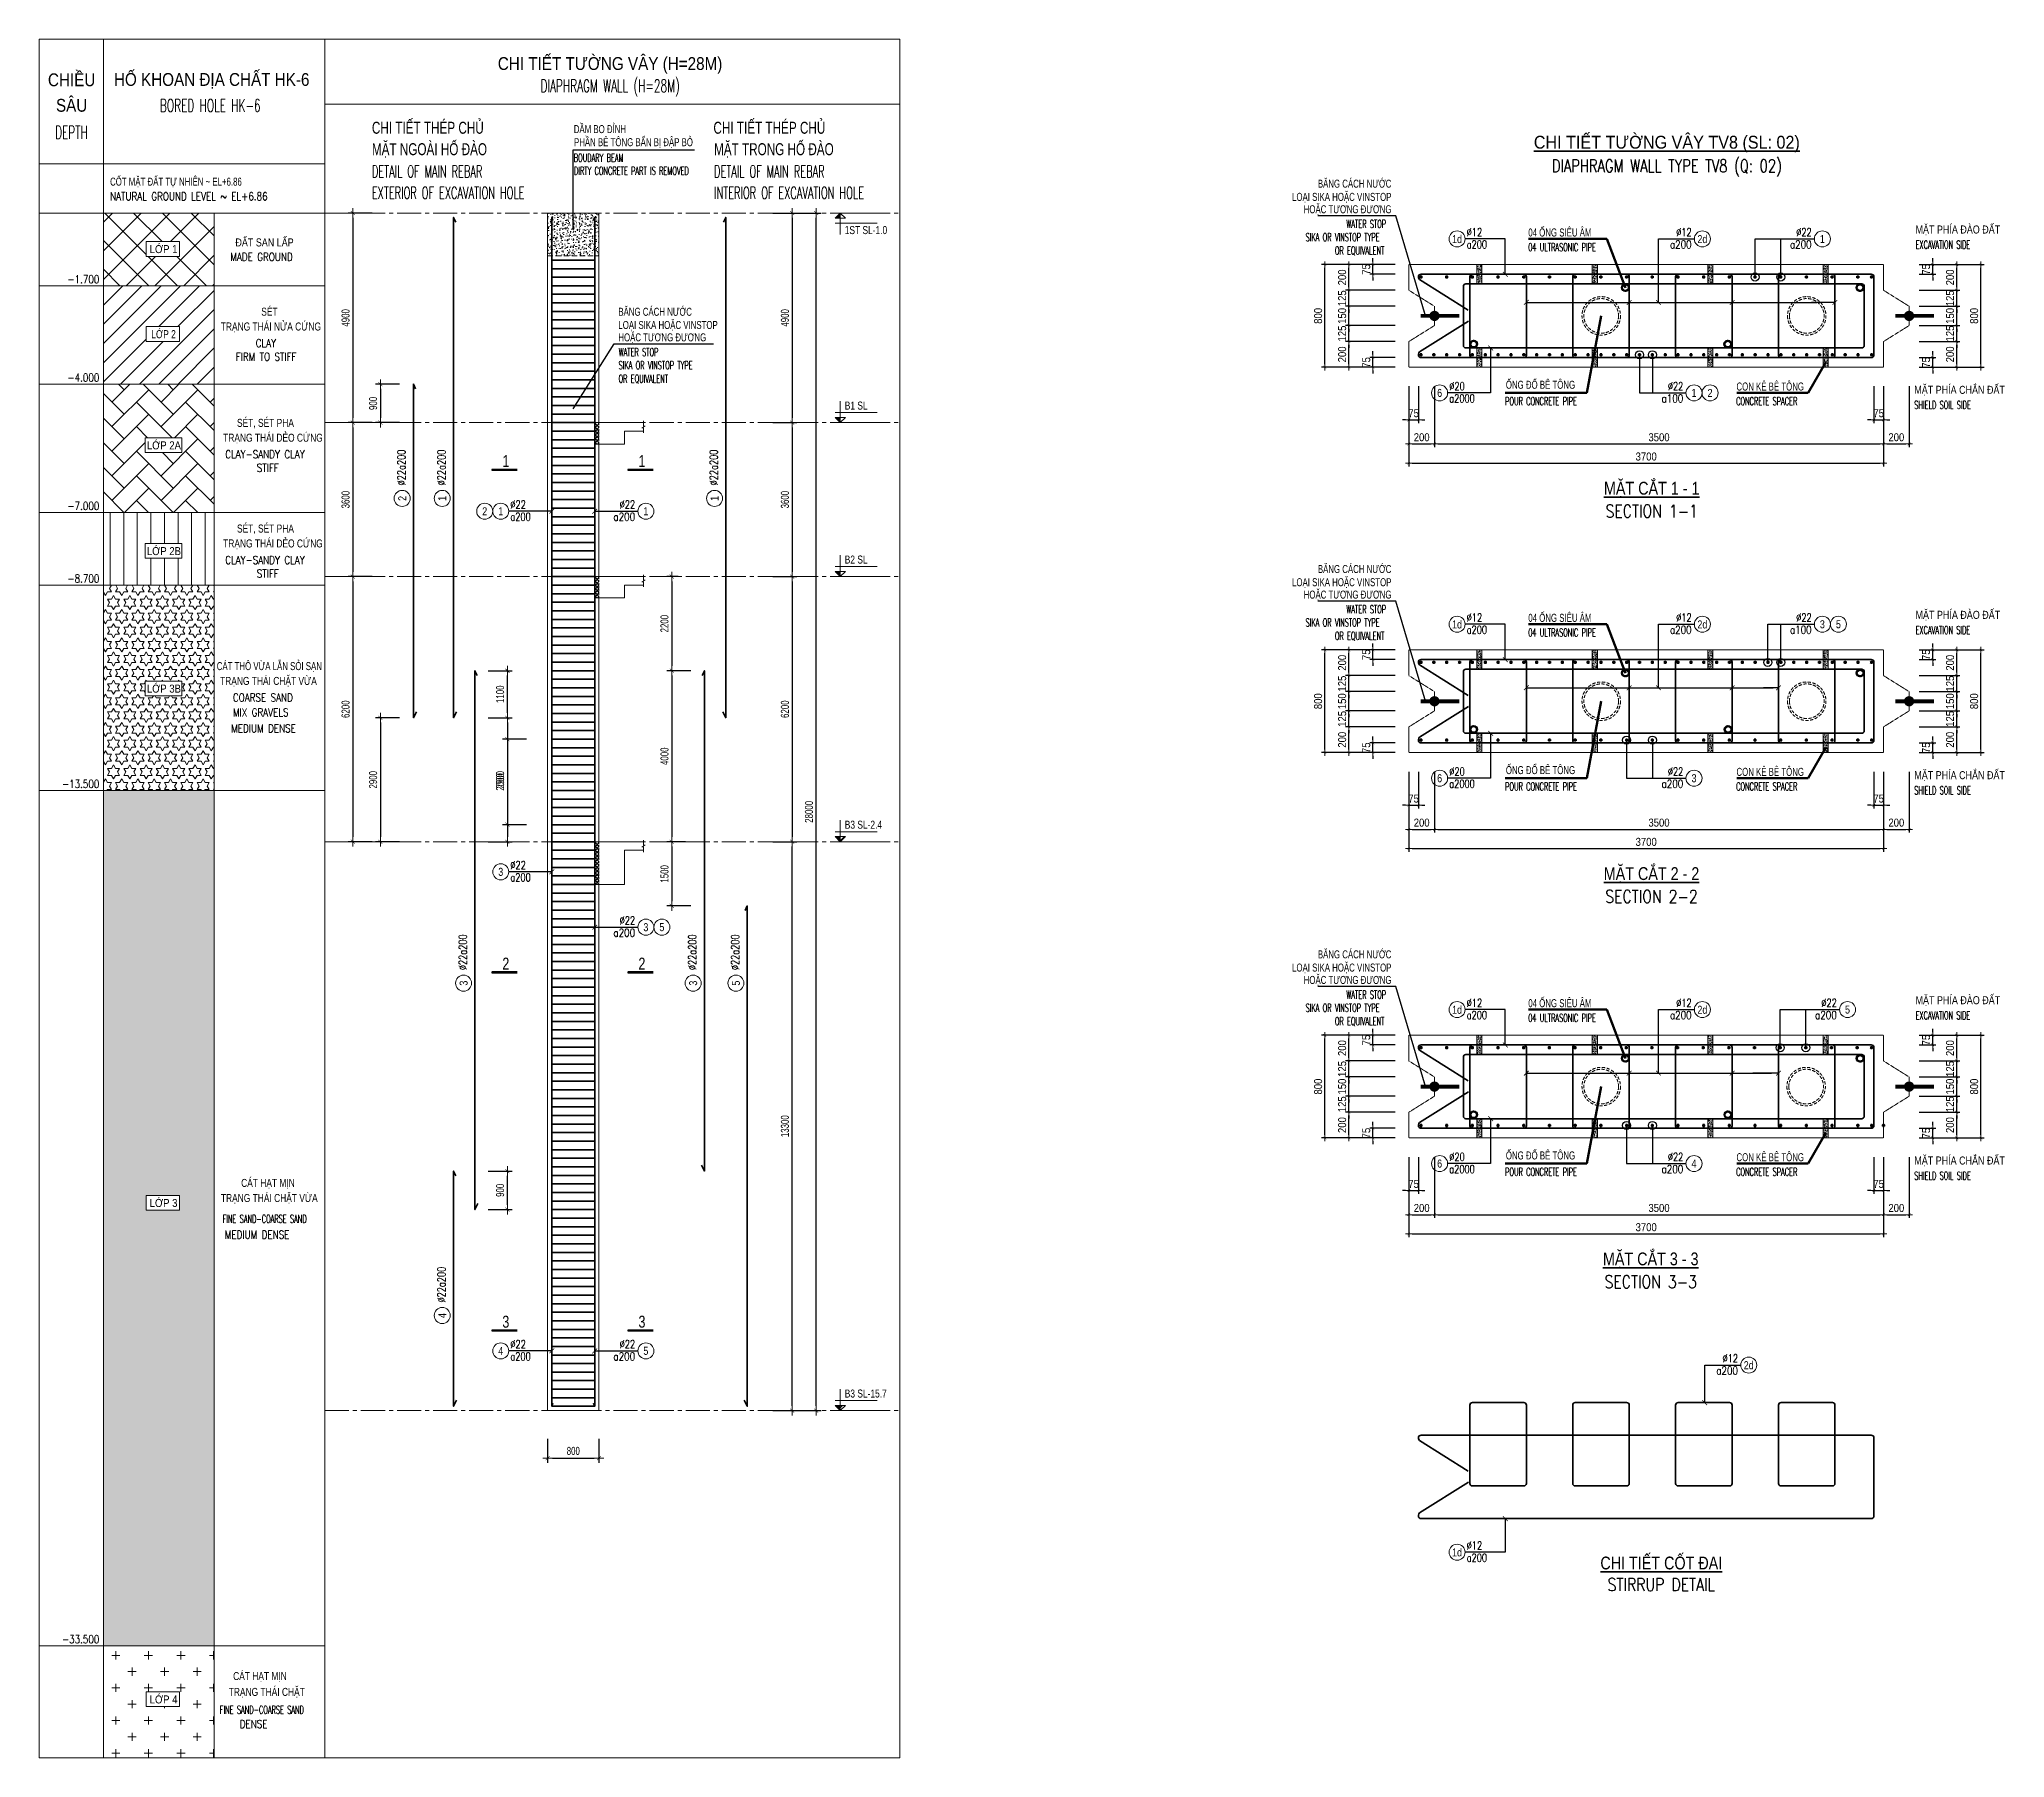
# Model space of a CAD drawing. Header units: millimetres. Extents: x -642477 to 1168880, y -27982 to 330379.
# Drawn here: x 989260 to 1035221, y 63733 to 103911 of the extents above; entities that cross this region are included whole.
import ezdxf
from ezdxf.enums import TextEntityAlignment as Align

# ---------------------------------------------------------------- set-up
doc = ezdxf.new("R2010")
doc.units = ezdxf.units.MM
for name, pattern in [('CENTER2', [1.125, 0.75, -0.125, 0.125, -0.125]), ('HIDDEN', [0.375, 0.25, -0.125]), ('HIDDEN2', [4.7625, 3.175, -1.5875])]:
    doc.linetypes.add(name, pattern=pattern)
doc.layers.get('0').update_dxf_attribs({"lineweight": 20})
doc.layers.get('Defpoints').update_dxf_attribs({"color": 151, "lineweight": 9})
for name, color, linetype, lineweight in [('NDC_S_ANNO', 7, 'Continuous', 20), ('NDC_S_AXIS', 5, 'CENTER2', 13), ('NDC_S_BEAM', 3, 'HIDDEN2', 20), ('NDC_S_BREAK-LINE', 1, 'Continuous', 15), ('NDC_S_CONTINUOUS', 3, 'Continuous', 20), ('NDC_S_DIAPHGRAM WALL', 3, 'Continuous', 20), ('NDC_S_DIM', 1, 'Continuous', 15), ('NDC_S_ENG TEXT', 2, 'Continuous', 20), ('NDC_S_ENG TITLE', 3, 'Continuous', 20), ('NDC_S_FOUNDATION NAME', 7, 'Continuous', 20), ('NDC_S_HATCH MATERIAL', 8, 'Continuous', 13), ('NDC_S_HIDDEN', 8, 'HIDDEN2', 13), ('NDC_S_LEADER', 1, 'Continuous', 15), ('NDC_S_LEVEL TEXT', 7, 'Continuous', 20), ('NDC_S_REBAR', 4, 'Continuous', 35), ('NDC_S_SYMBOL', 1, 'Continuous', 15), ('NDC_S_TEXT SYMBOL', 7, 'Continuous', 20), ('NDC_S_VN TEXT', 7, 'Continuous', 20), ('NDC_S_VN TITLE', 6, 'Continuous', 35), ('rev_20200806', 1, 'Continuous', 20)]:
    doc.layers.add(name, color=color, linetype=linetype, lineweight=lineweight)
doc.layers.add('NDC_S_REBAR DES.', color=2, linetype='Continuous')
doc.layers.get('rev_20200806').off()
doc.styles.add('ARIAL', font='arial.ttf', dxfattribs={"width": 0.8})
doc.styles.add('NDC_ANNO', font='', dxfattribs={"width": 0.8})
doc.styles.add('NDC_ARIAL', font='arial.ttf', dxfattribs={"width": 0.85})
doc.styles.add('NDC_DIM', font='', dxfattribs={"width": 0.75})
doc.styles.add('NDC_EN TXT', font='romans.shx', dxfattribs={"width": 0.8})
doc.styles.add('NDC_ROMANS', font='romans.shx', dxfattribs={"width": 0.8, "bigfont": 'vns.shx'})
doc.styles.get('NDC_ANNO').set_extended_font_data('Dotum')
doc.styles.get('NDC_DIM').set_extended_font_data('Dotum')
doc.dimstyles.new('A1-NDC-1-25 (x3)', dxfattribs={"dimscale": 75, "dimtxt": 2.5, "dimasz": 1, "dimexe": 1, "dimexo": 0, "dimgap": 0.8, "dimtad": 1, "dimdec": 0, "dimlfac": 0.333333, "dimdsep": 46, "dimtxsty": 'NDC_ARIAL', "dimblk": 'DIMMARK', "dimcen": 49999.938995, "dimdle": 1.5, "dimclrd": 1, "dimclre": 1, "dimclrt": 3, "dimadec": 0, "dimazin": 0, "dimtfac": 1, "dimtdec": 0, "dimtix": 1, "dimtmove": 2, "dimatfit": 3, "dimfxl": 1, "dimarcsym": 0})
doc.dimstyles.new('NDC_dim_25', dxfattribs={"dimscale": 25, "dimtxt": 2.2, "dimasz": 1.5, "dimexe": 1.5, "dimexo": 2.5, "dimgap": 1, "dimtad": 1, "dimdec": 0, "dimzin": 0, "dimdsep": 46, "dimtxsty": 'NDC_DIM', "dimblk": 'DIMMARK', "dimcen": 0.09, "dimdle": 1.2, "dimclrd": 1, "dimclre": 1, "dimclrt": 3, "dimadec": 0, "dimazin": 0, "dimtfac": 1, "dimtdec": 0, "dimtix": 1, "dimtofl": 0, "dimtmove": 0, "dimatfit": 3, "dimfxl": 6, "dimfxlon": 1, "dimtolj": 1, "dimtzin": 0, "dimarcsym": 0})
doc.dimstyles.new('NDC_dim_75', dxfattribs={"dimscale": 75, "dimtxt": 2.5, "dimasz": 1.5, "dimexe": 1.5, "dimexo": 2.5, "dimgap": 1, "dimtad": 1, "dimdec": 0, "dimzin": 0, "dimdsep": 46, "dimtxsty": 'NDC_DIM', "dimblk": 'DIMMARK', "dimcen": 0.09, "dimdle": 1.2, "dimclrd": 1, "dimclre": 1, "dimclrt": 3, "dimadec": 0, "dimazin": 0, "dimtfac": 1, "dimtdec": 0, "dimtix": 1, "dimtofl": 0, "dimtmove": 0, "dimatfit": 3, "dimfxl": 6, "dimfxlon": 1, "dimtolj": 1, "dimtzin": 0, "dimarcsym": 0})

msp = doc.modelspace()

# ---------------------------------------------------------------- texts
at = {"layer": 'NDC_S_ENG TITLE', "style": 'NDC_EN TXT'}
for s, width, p in [('DIAPHRAGM WALL (H=28M)', 0.6, (1002608, 102802.3)), ('DIAPHRAGM WALL TYPE TV8 (Q: 02)', 0.75, (1027319.8, 100931.7)), ('SECTION 1-1', 0.8, (1026967.3, 92880)), ('SECTION 2-2', 0.8, (1026962.2, 83870.1)), ('SECTION 3-3', 0.8, (1026943.8, 74860.2)), ('STIRRUP DETAIL', 0.8, (1027190.9, 67781.4))]:
    msp.add_text(s, height=300, dxfattribs=dict(at, width=width)).set_placement(p, align=Align.MIDDLE)
at = {"layer": 'NDC_S_ENG TITLE', "style": 'NDC_EN TXT', "width": 0.6}
for s, height, p in [('BOUDARY BEAM', 187.5, (1001759.4, 101140.7)), ('DETAIL OF MAIN REBAR', 280, (997037.8, 100822.1)), ('DIRTY CONCRETE PART IS REMOVED', 187.5, (1001764.1, 100835.2)), ('DETAIL OF MAIN REBAR', 280, (1005039.2, 100822.1)), ('EXTERIOR OF EXCAVATION HOLE', 280, (997037.8, 100321.1)), ('INTERIOR OF EXCAVATION HOLE', 280, (1005039.2, 100321.1)), ('SIKA OR VINSTOP TYPE', 187.5, (1018871.8, 99284.6)), ('WATER STOP', 187.5, (1019825.4, 99593.3)), ('OR EQUIVALENT', 187.5, (1019557.5, 98971.2)), ('04 ULTRASONIC PIPE', 187.5, (1024078.1, 99050)), ('EXCAVATION SIDE', 187.5, (1033136.3, 99109.2)), ('WATER STOP', 187.5, (1002807, 96598.1)), ('SIKA OR VINSTOP TYPE', 187.5, (1002807, 96289.5)), ('OR EQUIVALENT', 187.5, (1002807, 95976)), ('POUR CONCRETE PIPE', 187.5, (1023539.1, 95450)), ('CONCRETE SPACER', 187.5, (1028941.5, 95450)), ('SHIELD SOIL SIDE', 187.5, (1033107.2, 95360.8)), ('WATER STOP', 187.5, (1019825.4, 90583.4)), ('SIKA OR VINSTOP TYPE', 187.5, (1018871.8, 90274.7)), ('04 ULTRASONIC PIPE', 187.5, (1024078.1, 90040.1)), ('EXCAVATION SIDE', 187.5, (1033136.3, 90099.4)), ('OR EQUIVALENT', 187.5, (1019557.5, 89961.3)), ('POUR CONCRETE PIPE', 187.5, (1023539.1, 86440.1)), ('CONCRETE SPACER', 187.5, (1028941.5, 86440.1)), ('SHIELD SOIL SIDE', 187.5, (1033107.2, 86350.9)), ('SIKA OR VINSTOP TYPE', 187.5, (1018871.8, 81264.9)), ('WATER STOP', 187.5, (1019825.4, 81573.5)), ('OR EQUIVALENT', 187.5, (1019557.5, 80951.4)), ('04 ULTRASONIC PIPE', 187.5, (1024078.1, 81030.2)), ('EXCAVATION SIDE', 187.5, (1033136.3, 81089.5)), ('POUR CONCRETE PIPE', 187.5, (1023539.1, 77430.2)), ('CONCRETE SPACER', 187.5, (1028941.5, 77430.2)), ('SHIELD SOIL SIDE', 187.5, (1033107.2, 77341))]:
    msp.add_text(s, height=height, dxfattribs=at).set_placement(p, align=Align.MIDDLE_LEFT)
at = {"layer": 'NDC_S_LEVEL TEXT', "style": 'NDC_ARIAL'}
for s, height, width, p in [('CHI TIẾT THÉP CHỦ', 280, 0.7, (997037.8, 101842.8)), ('CHI TIẾT THÉP CHỦ', 280, 0.7, (1005024.9, 101842.8)), ('DẦM BO ĐỈNH', 187.5, 0.7, (1001759.4, 101811.1)), ('PHẦN BÊ TÔNG BẨN BỊ ĐẬP BỎ', 187.5, 0.7, (1001764.1, 101505.5)), ('MẶT NGOÀI HỐ ĐÀO', 280, 0.7, (997037.8, 101341.8)), ('MẶT TRONG HỐ ĐÀO', 280, 0.7, (1005039.2, 101341.8)), ('BĂNG CÁCH NƯỚC', 187.5, 0.7, (1019159.4, 100535.4)), ('LOẠI SIKA HOẶC VINSTOP', 187.5, 0.7, (1018556.7, 100226.8)), ('HOẶC TƯƠNG ĐƯƠNG', 187.5, 0.7, (1018828.3, 99937.4)), ('04 ỐNG SIÊU ÂM', 187.5, 0.7, (1024080.6, 99394.1)), ('MẶT PHÍA ĐÀO ĐẤT', 187.5, 0.8, (1033136.3, 99464)), ('BĂNG CÁCH NƯỚC', 187.5, 0.7, (1002802.4, 97540.3)), ('LOẠI SIKA HOẶC VINSTOP', 187.5, 0.7, (1002802.4, 97231.6)), ('HOẶC TƯƠNG ĐƯƠNG', 187.5, 0.7, (1002802.4, 96942.3)), ('ỐNG ĐỔ BÊ TÔNG', 187.5, 0.7, (1023555.9, 95834.1)), ('CON KÊ BÊ TÔNG', 187.5, 0.7, (1028948.3, 95792.8)), ('MẶT PHÍA CHẮN ĐẤT', 187.5, 0.8, (1033107.2, 95715.5)), ('BĂNG CÁCH NƯỚC', 187.5, 0.7, (1019159.4, 91525.5)), ('LOẠI SIKA HOẶC VINSTOP', 187.5, 0.7, (1018556.7, 91216.9)), ('HOẶC TƯƠNG ĐƯƠNG', 187.5, 0.7, (1018828.3, 90927.5)), ('MẶT PHÍA ĐÀO ĐẤT', 187.5, 0.8, (1033136.3, 90454.1)), ('04 ỐNG SIÊU ÂM', 187.5, 0.7, (1024080.6, 90384.2)), ('ỐNG ĐỔ BÊ TÔNG', 187.5, 0.7, (1023555.9, 86824.2)), ('CON KÊ BÊ TÔNG', 187.5, 0.7, (1028948.3, 86782.9)), ('MẶT PHÍA CHẮN ĐẤT', 187.5, 0.8, (1033107.2, 86705.6)), ('LOẠI SIKA HOẶC VINSTOP', 187.5, 0.7, (1018556.7, 82207)), ('BĂNG CÁCH NƯỚC', 187.5, 0.7, (1019159.4, 82515.6)), ('HOẶC TƯƠNG ĐƯƠNG', 187.5, 0.7, (1018828.3, 81917.6)), ('04 ỐNG SIÊU ÂM', 187.5, 0.7, (1024080.6, 81374.4)), ('MẶT PHÍA ĐÀO ĐẤT', 187.5, 0.8, (1033136.3, 81444.2)), ('ỐNG ĐỔ BÊ TÔNG', 187.5, 0.7, (1023555.9, 77814.3)), ('CON KÊ BÊ TÔNG', 187.5, 0.7, (1028948.3, 77773)), ('MẶT PHÍA CHẮN ĐẤT', 187.5, 0.8, (1033107.2, 77695.7))]:
    msp.add_text(s, height=height, dxfattribs=dict(at, width=width)).set_placement(p, align=Align.MIDDLE_LEFT)
at = {"layer": 'NDC_S_VN TEXT', "color": 7, "style": 'ARIAL', "width": 0.8}
for s, p in [('2', (1028330.8, 95643.6)), ('2', (999676, 92876.7)), ('5', (1031332.6, 90233.8)), ('5', (1003819.8, 83151.1))]:
    msp.add_text(s, height=187.5, dxfattribs=at).set_placement(p, align=Align.MIDDLE)
at = {"layer": 'NDC_S_VN TEXT', "color": 3, "style": 'NDC_EN TXT', "width": 0.75}
for p in [(997820.7, 93479.5), (998757.1, 93479.5), (1005124.8, 93479.5), (999257.1, 82144.9), (1004624.8, 82144.9), (1005624.8, 82144.9), (998757.1, 74374)]:
    msp.add_text('%%C22a200', height=187.5, rotation=90, dxfattribs=at).set_placement(p)
at = {"layer": 'NDC_S_VN TEXT', "color": 7, "style": 'ARIAL', "width": 0.8}
for s, p in [('2', (997746.3, 93177.1)), ('1', (998682.7, 93177.1)), ('1', (1005050.5, 93177.1)), ('3', (999182.7, 81842.5)), ('3', (1004550.5, 81842.5)), ('5', (1005550.5, 81842.5)), ('4', (998682.7, 74071.6))]:
    msp.add_text(s, height=187.5, rotation=90, dxfattribs=at).set_placement(p, align=Align.MIDDLE)
at = {"layer": 'NDC_S_VN TITLE', "style": 'NDC_ARIAL'}
for s, width, p in [('CHI TIẾT TƯỜNG VÂY (H=28M)', 0.85, (1002608, 103344.3)), ('%%UCHI TIẾT TƯỜNG VÂY TV8 (SL: 02)', 0.9, (1027319.8, 101504.9)), ('%%UMẶT CẮT 1 - 1', 0.8, (1026967.3, 93426.5)), ('%%UMẶT CẮT 2 - 2', 0.8, (1026962.2, 84416.6)), ('%%UMẶT CẮT 3 - 3', 0.8, (1026943.8, 75406.8)), ('%%UCHI TIẾT CỐT ĐAI', 0.8, (1027190.9, 68327.9))]:
    msp.add_text(s, height=300, dxfattribs=dict(at, width=width)).set_placement(p, align=Align.MIDDLE)

# ---------------------------------------------------------------- blocks, each defined once
blk = doc.blocks.new('*U191')
at = {"layer": 'NDC_S_ANNO', "color": 0, "linetype": 'ByBlock', "lineweight": -2}
blk.add_line((-4.36, 0), (1, 0), dxfattribs=at)
at = {"layer": 'NDC_S_ANNO', "ltscale": 0.005, "const_width": 0.5}
blk.add_lwpolyline([(1, 0), (-4.36, 0)], dxfattribs=at)
at = {"layer": 'NDC_S_TEXT SYMBOL', "linetype": 'ByBlock', "lineweight": -2, "style": 'NDC_ANNO', "width": 0.8}
blk.add_attdef('DETAIL', text='', height=2.5, dxfattribs=at).set_placement((-0.64, 1.82), align=Align.MIDDLE_RIGHT)
blk = doc.blocks.new('*U2133')
at = {"layer": 'NDC_S_REBAR', "ltscale": 80}
blk.add_line((-500, 0), (500, 0), dxfattribs=at)
blk = doc.blocks.new('*U2134')
at = {"layer": 'NDC_S_DIM', "color": 0, "linetype": 'ByBlock', "lineweight": -2, "transparency": 16777216}
for p in [(0, 26800), (0, 26600), (0, 26400), (0, 26200), (0, 26000), (0, 25800), (0, 25600), (0, 25400), (0, 25200), (0, 25000), (0, 24800), (0, 24600), (0, 24400), (0, 24200), (0, 24000), (0, 23800), (0, 23600), (0, 23400), (0, 23200), (0, 23000), (0, 22800), (0, 22600), (0, 22400), (0, 22200), (0, 22000), (0, 21800), (0, 21600), (0, 21400), (0, 21200), (0, 21000), (0, 20800), (0, 20600), (0, 20400), (0, 20200), (0, 20000), (0, 19800), (0, 19600), (0, 19400), (0, 19200), (0, 19000), (0, 18800), (0, 18600), (0, 18400), (0, 18200), (0, 18000), (0, 17800), (0, 17600), (0, 17400), (0, 17200), (0, 17000), (0, 16800), (0, 16600), (0, 16400), (0, 16200), (0, 16000), (0, 15800), (0, 15600), (0, 15400), (0, 15200), (0, 15000), (0, 14800), (0, 14600), (0, 14400), (0, 14200), (0, 14000), (0, 13800), (0, 13600), (0, 13400), (0, 13200), (0, 13000), (0, 12800), (0, 12600), (0, 12400), (0, 12200), (0, 12000), (0, 11800), (0, 11600), (0, 11400), (0, 11200), (0, 11000), (0, 10800), (0, 10600), (0, 10400), (0, 10200), (0, 10000), (0, 9800), (0, 9600), (0, 9400), (0, 9200), (0, 9000), (0, 8800), (0, 8600), (0, 8400), (0, 8200), (0, 8000), (0, 7800), (0, 7600), (0, 7400), (0, 7200), (0, 7000), (0, 6800), (0, 6600), (0, 6400), (0, 6200), (0, 6000), (0, 5800), (0, 5600), (0, 5400), (0, 5200), (0, 5000), (0, 4800), (0, 4600), (0, 4400), (0, 4200), (0, 4000), (0, 3800), (0, 3600), (0, 3400), (0, 3200), (0, 3000), (0, 2800), (0, 2600), (0, 2400), (0, 2200), (0, 2000), (0, 1800), (0, 1600), (0, 1400), (0, 1200), (0, 1000), (0, 800), (0, 600), (0, 400), (0, 200), (0, 0)]:
    blk.add_blockref('*U2133', p, dxfattribs=at)
blk = doc.blocks.new('DIMMARK')
at = {"layer": 'NDC_S_DIM', "color": 1}
blk.add_line((-1.5, 0), (1, 0), dxfattribs=at)
at = {"layer": 'NDC_S_DIM', "color": 2, "const_width": 0.1}
blk.add_lwpolyline([(-0.42, -0.42), (0.42, 0.42)], dxfattribs=at)
blk = doc.blocks.new('*D2141')
at = {"layer": 'Defpoints', "color": 0, "ltscale": 100, "transparency": 16777216}
for p in [(1003460, 99848), (1003460, 94948), (1006866, 94948)]:
    blk.add_point(p, dxfattribs=at)
at = {"layer": 'NDC_S_DIM', "color": 1, "lineweight": -2, "ltscale": 100, "transparency": 16777216}
for p, q in [((1006416, 99848), (1006978, 99848)), ((1006866, 99736), (1006866, 95061)), ((1006416, 94948), (1006978, 94948))]:
    blk.add_line(p, q, dxfattribs=at)
at = {"layer": 'NDC_S_DIM', "color": 1, "lineweight": -2, "ltscale": 100, "transparency": 16777216, "xscale": 112.5, "yscale": 112.5, "zscale": 112.5}
for p, rotation in [((1006866, 99848), 90), ((1006866, 94948), 270)]:
    blk.add_blockref('DIMMARK', p, dxfattribs=dict(at, rotation=rotation))
at = {"layer": 'NDC_S_DIM', "color": 3, "ltscale": 100, "transparency": 16777216, "insert": (1006697, 97398), "char_height": 187.5, "attachment_point": 5, "rotation": 90, "style": 'NDC_DIM'}
blk.add_mtext('\\A1;4900', dxfattribs=at)
blk = doc.blocks.new('*D2142')
at = {"layer": 'Defpoints', "color": 0, "ltscale": 100, "transparency": 16777216}
for p in [(1003460, 94948), (1003460, 91348), (1006866, 91348)]:
    blk.add_point(p, dxfattribs=at)
at = {"layer": 'NDC_S_DIM', "color": 1, "lineweight": -2, "ltscale": 100, "transparency": 16777216}
for p, q in [((1006416, 94948), (1006978, 94948)), ((1006866, 94836), (1006866, 91461)), ((1006416, 91348), (1006978, 91348))]:
    blk.add_line(p, q, dxfattribs=at)
at = {"layer": 'NDC_S_DIM', "color": 1, "lineweight": -2, "ltscale": 100, "transparency": 16777216, "xscale": 112.5, "yscale": 112.5, "zscale": 112.5}
for p, rotation in [((1006866, 94948), 90), ((1006866, 91348), 270)]:
    blk.add_blockref('DIMMARK', p, dxfattribs=dict(at, rotation=rotation))
at = {"layer": 'NDC_S_DIM', "color": 3, "ltscale": 100, "transparency": 16777216, "insert": (1006697, 93148), "char_height": 187.5, "attachment_point": 5, "rotation": 90, "style": 'NDC_DIM'}
blk.add_mtext('\\A1;3600', dxfattribs=at)
blk = doc.blocks.new('*D2143')
at = {"layer": 'Defpoints', "color": 0, "ltscale": 100, "transparency": 16777216}
for p in [(1003460, 91348), (1003460, 85148), (1006866, 85148)]:
    blk.add_point(p, dxfattribs=at)
at = {"layer": 'NDC_S_DIM', "color": 1, "lineweight": -2, "ltscale": 100, "transparency": 16777216}
for p, q in [((1006416, 91348), (1006978, 91348)), ((1006866, 91236), (1006866, 85261)), ((1006416, 85148), (1006978, 85148))]:
    blk.add_line(p, q, dxfattribs=at)
at = {"layer": 'NDC_S_DIM', "color": 1, "lineweight": -2, "ltscale": 100, "transparency": 16777216, "xscale": 112.5, "yscale": 112.5, "zscale": 112.5}
for p, rotation in [((1006866, 91348), 90), ((1006866, 85148), 270)]:
    blk.add_blockref('DIMMARK', p, dxfattribs=dict(at, rotation=rotation))
at = {"layer": 'NDC_S_DIM', "color": 3, "ltscale": 100, "transparency": 16777216, "insert": (1006697, 88248), "char_height": 187.5, "attachment_point": 5, "rotation": 90, "style": 'NDC_DIM'}
blk.add_mtext('\\A1;6200', dxfattribs=at)
blk = doc.blocks.new('*D2144')
at = {"layer": 'Defpoints', "color": 0, "ltscale": 100, "transparency": 16777216}
for p in [(1003460, 99848), (1007428, 99848), (1003460, 71848)]:
    blk.add_point(p, dxfattribs=at)
at = {"layer": 'NDC_S_DIM', "color": 1, "lineweight": -2, "ltscale": 100, "transparency": 16777216}
for p, q in [((1006978, 99848), (1007541, 99848)), ((1007428, 71961), (1007428, 99736)), ((1006978, 71848), (1007541, 71848))]:
    blk.add_line(p, q, dxfattribs=at)
at = {"layer": 'NDC_S_DIM', "color": 1, "lineweight": -2, "ltscale": 100, "transparency": 16777216, "xscale": 112.5, "yscale": 112.5, "zscale": 112.5}
for p, rotation in [((1007428, 99848), 90), ((1007428, 71848), 270)]:
    blk.add_blockref('DIMMARK', p, dxfattribs=dict(at, rotation=rotation))
at = {"layer": 'NDC_S_DIM', "color": 3, "ltscale": 100, "transparency": 16777216, "insert": (1007260, 85848), "char_height": 187.5, "attachment_point": 5, "rotation": 90, "style": 'NDC_DIM'}
blk.add_mtext('\\A1;28000', dxfattribs=at)
blk = doc.blocks.new('kata_block_CT')
at = {"layer": 'NDC_S_ANNO'}
blk.add_hatch(color=3, dxfattribs=at).paths.add_polyline_path([(0, 1.6), (-1.61, 1.6), (0, 0)])
at = {"layer": 'NDC_S_ANNO', "ltscale": 50}
h = blk.add_hatch(dxfattribs=at)
h.set_pattern_fill('ANSI31', color=256, scale=1.406, style=0)
h.paths.add_polyline_path([(0, 1.6), (0, 0), (1.61, 1.6)])
for p, q in [((11.56, 0), (-1.64, 0)), ((-1.59, 3.14), (11.47, 3.14))]:
    blk.add_line(p, q, dxfattribs=at)
for points in [[(0, 6.69), (0, 0)], [(0, 0), (-1.61, 1.6), (0, 1.6)], [(0, 0), (1.61, 1.6), (0, 1.6)]]:
    blk.add_lwpolyline(points, dxfattribs=at)
at = {"layer": 'NDC_S_ANNO', "color": 8, "ltscale": 50}
blk.add_lwpolyline([(0, 0), (-1.61, 1.6), (0, 1.6)], dxfattribs=at)
at = {"layer": 'NDC_S_TEXT SYMBOL', "color": 3, "style": 'NDC_ANNO', "width": 0.8}
blk.add_attdef('CT', (1.41, 4.07), '', height=2.5, dxfattribs=at)
blk = doc.blocks.new('*D2145')
at = {"layer": 'Defpoints', "color": 0, "ltscale": 100, "transparency": 16777216}
for p in [(1003460, 85148), (1006866, 85148), (1003460, 71848)]:
    blk.add_point(p, dxfattribs=at)
at = {"layer": 'NDC_S_DIM', "color": 1, "lineweight": -2, "ltscale": 100, "transparency": 16777216}
for p, q in [((1006416, 85148), (1006978, 85148)), ((1006866, 71961), (1006866, 85036)), ((1006416, 71848), (1006978, 71848))]:
    blk.add_line(p, q, dxfattribs=at)
at = {"layer": 'NDC_S_DIM', "color": 1, "lineweight": -2, "ltscale": 100, "transparency": 16777216, "xscale": 112.5, "yscale": 112.5, "zscale": 112.5}
for p, rotation in [((1006866, 85148), 90), ((1006866, 71848), 270)]:
    blk.add_blockref('DIMMARK', p, dxfattribs=dict(at, rotation=rotation))
at = {"layer": 'NDC_S_DIM', "color": 3, "ltscale": 100, "transparency": 16777216, "insert": (1006697, 78498), "char_height": 187.5, "attachment_point": 5, "rotation": 90, "style": 'NDC_DIM'}
blk.add_mtext('\\A1;13300', dxfattribs=at)
blk = doc.blocks.new('*D2146')
at = {"layer": 'Defpoints', "color": 0, "ltscale": 100, "transparency": 16777216}
for p in [(997506, 99848), (996592, 94948), (997506, 94948)]:
    blk.add_point(p, dxfattribs=at)
at = {"layer": 'NDC_S_DIM', "color": 1, "lineweight": -2, "ltscale": 100, "transparency": 16777216}
for p, q in [((997042, 99848), (996480, 99848)), ((996592, 99736), (996592, 95061)), ((997042, 94948), (996480, 94948))]:
    blk.add_line(p, q, dxfattribs=at)
at = {"layer": 'NDC_S_DIM', "color": 1, "lineweight": -2, "ltscale": 100, "transparency": 16777216, "xscale": 112.5, "yscale": 112.5, "zscale": 112.5}
for p, rotation in [((996592, 99848), 90), ((996592, 94948), 270)]:
    blk.add_blockref('DIMMARK', p, dxfattribs=dict(at, rotation=rotation))
at = {"layer": 'NDC_S_DIM', "color": 3, "ltscale": 100, "transparency": 16777216, "insert": (996423, 97398), "char_height": 187.5, "attachment_point": 5, "rotation": 90, "style": 'NDC_DIM'}
blk.add_mtext('\\A1;4900', dxfattribs=at)
blk = doc.blocks.new('*D2147')
at = {"layer": 'Defpoints', "color": 0, "ltscale": 100, "transparency": 16777216}
for p in [(997506, 94948), (996592, 91348), (997506, 91348)]:
    blk.add_point(p, dxfattribs=at)
at = {"layer": 'NDC_S_DIM', "color": 1, "lineweight": -2, "ltscale": 100, "transparency": 16777216}
for p, q in [((997042, 94948), (996480, 94948)), ((996592, 94836), (996592, 91461)), ((997042, 91348), (996480, 91348))]:
    blk.add_line(p, q, dxfattribs=at)
at = {"layer": 'NDC_S_DIM', "color": 1, "lineweight": -2, "ltscale": 100, "transparency": 16777216, "xscale": 112.5, "yscale": 112.5, "zscale": 112.5}
for p, rotation in [((996592, 94948), 90), ((996592, 91348), 270)]:
    blk.add_blockref('DIMMARK', p, dxfattribs=dict(at, rotation=rotation))
at = {"layer": 'NDC_S_DIM', "color": 3, "ltscale": 100, "transparency": 16777216, "insert": (996423, 93148), "char_height": 187.5, "attachment_point": 5, "rotation": 90, "style": 'NDC_DIM'}
blk.add_mtext('\\A1;3600', dxfattribs=at)
blk = doc.blocks.new('*D2148')
at = {"layer": 'Defpoints', "color": 0, "ltscale": 100, "transparency": 16777216}
for p in [(997506, 91348), (996592, 85148), (997506, 85148)]:
    blk.add_point(p, dxfattribs=at)
at = {"layer": 'NDC_S_DIM', "color": 1, "lineweight": -2, "ltscale": 100, "transparency": 16777216}
for p, q in [((997042, 91348), (996480, 91348)), ((996592, 91236), (996592, 85261)), ((997042, 85148), (996480, 85148))]:
    blk.add_line(p, q, dxfattribs=at)
at = {"layer": 'NDC_S_DIM', "color": 1, "lineweight": -2, "ltscale": 100, "transparency": 16777216, "xscale": 112.5, "yscale": 112.5, "zscale": 112.5}
for p, rotation in [((996592, 91348), 90), ((996592, 85148), 270)]:
    blk.add_blockref('DIMMARK', p, dxfattribs=dict(at, rotation=rotation))
at = {"layer": 'NDC_S_DIM', "color": 3, "ltscale": 100, "transparency": 16777216, "insert": (996423, 88248), "char_height": 187.5, "attachment_point": 5, "rotation": 90, "style": 'NDC_DIM'}
blk.add_mtext('\\A1;6200', dxfattribs=at)
blk = doc.blocks.new('*U367')
blk.add_circle((-2.5, 0), 2.5)
at = {"layer": 'NDC_S_VN TEXT', "color": 7, "style": 'ARIAL', "width": 0.8}
blk.add_attdef('SH2', text='', height=2.5, dxfattribs=at).set_placement((-2.5, 0), align=Align.MIDDLE)
at = {"layer": 'NDC_S_VN TEXT', "color": 3, "style": 'NDC_EN TXT', "width": 0.75}
for tag, p in [('DK1', (0.5, 0.85)), ('KC1', (0.5, -2.97))]:
    blk.add_attdef(tag, p, '', height=2.5, dxfattribs=at)
blk = doc.blocks.new('*D2149')
at = {"layer": 'Defpoints', "color": 0, "ltscale": 100, "transparency": 16777216}
for p in [(998947, 89148), (1000206, 89148), (998947, 88048)]:
    blk.add_point(p, dxfattribs=at)
at = {"layer": 'NDC_S_DIM', "color": 1, "lineweight": -2, "ltscale": 100, "transparency": 16777216}
for p, q in [((999756, 89148), (1000318, 89148)), ((1000206, 88161), (1000206, 89036)), ((999756, 88048), (1000318, 88048))]:
    blk.add_line(p, q, dxfattribs=at)
at = {"layer": 'NDC_S_DIM', "color": 1, "lineweight": -2, "ltscale": 100, "transparency": 16777216, "xscale": 112.5, "yscale": 112.5, "zscale": 112.5}
for p, rotation in [((1000206, 89148), 90), ((1000206, 88048), 270)]:
    blk.add_blockref('DIMMARK', p, dxfattribs=dict(at, rotation=rotation))
at = {"layer": 'NDC_S_DIM', "color": 3, "ltscale": 100, "transparency": 16777216, "insert": (1000037, 88598), "char_height": 187.5, "attachment_point": 5, "rotation": 90, "style": 'NDC_DIM'}
blk.add_mtext('\\A1;1100', dxfattribs=at)
blk = doc.blocks.new('*D2150')
at = {"layer": 'Defpoints', "color": 0, "ltscale": 100, "transparency": 16777216}
for p in [(998947, 77448), (1000206, 77448), (999447, 76548)]:
    blk.add_point(p, dxfattribs=at)
at = {"layer": 'NDC_S_DIM', "color": 1, "lineweight": -2, "ltscale": 100, "transparency": 16777216}
for p, q in [((999756, 77448), (1000318, 77448)), ((1000206, 76661), (1000206, 77336)), ((999756, 76548), (1000318, 76548))]:
    blk.add_line(p, q, dxfattribs=at)
at = {"layer": 'NDC_S_DIM', "color": 1, "lineweight": -2, "ltscale": 100, "transparency": 16777216, "xscale": 112.5, "yscale": 112.5, "zscale": 112.5}
for p, rotation in [((1000206, 77448), 90), ((1000206, 76548), 270)]:
    blk.add_blockref('DIMMARK', p, dxfattribs=dict(at, rotation=rotation))
at = {"layer": 'NDC_S_DIM', "color": 3, "ltscale": 100, "transparency": 16777216, "insert": (1000037, 76998), "char_height": 187.5, "attachment_point": 5, "rotation": 90, "style": 'NDC_DIM'}
blk.add_mtext('\\A1;900', dxfattribs=at)
blk = doc.blocks.new('*D2151')
at = {"layer": 'Defpoints', "color": 0, "ltscale": 100, "transparency": 16777216}
for p in [(998947, 88048), (998947, 85148), (1000206, 85148)]:
    blk.add_point(p, dxfattribs=at)
at = {"layer": 'NDC_S_DIM', "color": 1, "lineweight": -2, "ltscale": 100, "transparency": 16777216}
for p, q in [((999756, 88048), (1000318, 88048)), ((1000206, 87936), (1000206, 85261)), ((999756, 85148), (1000318, 85148))]:
    blk.add_line(p, q, dxfattribs=at)
at = {"layer": 'NDC_S_DIM', "color": 1, "lineweight": -2, "ltscale": 100, "transparency": 16777216, "xscale": 112.5, "yscale": 112.5, "zscale": 112.5}
for p, rotation in [((1000206, 88048), 90), ((1000206, 85148), 270)]:
    blk.add_blockref('DIMMARK', p, dxfattribs=dict(at, rotation=rotation))
at = {"layer": 'NDC_S_DIM', "color": 3, "ltscale": 100, "transparency": 16777216, "insert": (1000037, 86598), "char_height": 187.5, "attachment_point": 5, "rotation": 90, "style": 'NDC_DIM'}
blk.add_mtext('\\A1;2900', dxfattribs=at)
blk = doc.blocks.new('*U366')
blk.add_circle((2.5, 0), 2.5)
at = {"layer": 'NDC_S_VN TEXT', "color": 3, "style": 'NDC_EN TXT'}
for tag, width, p in [('DK2', 0.75, (-0.85, 0.85)), ('KC2', 0.8, (-0.85, -2.97))]:
    blk.add_attdef(tag, text='', height=2.5, dxfattribs=dict(at, width=width)).set_placement(p, align=Align.RIGHT)
at = {"layer": 'NDC_S_VN TEXT', "color": 7, "style": 'ARIAL', "width": 0.8}
blk.add_attdef('SH3', text='', height=2.5, dxfattribs=at).set_placement((2.5, 0), align=Align.MIDDLE)
blk = doc.blocks.new('*D2135')
at = {"layer": 'Defpoints', "color": 0, "ltscale": 100, "transparency": 16777216}
for p in [(998010, 88048), (997236, 85148), (998010, 85148)]:
    blk.add_point(p, dxfattribs=at)
at = {"layer": 'NDC_S_DIM', "color": 1, "lineweight": -2, "ltscale": 100, "transparency": 16777216}
for p, q in [((997686, 88048), (997123, 88048)), ((997236, 87936), (997236, 85261)), ((997686, 85148), (997123, 85148))]:
    blk.add_line(p, q, dxfattribs=at)
at = {"layer": 'NDC_S_DIM', "color": 1, "lineweight": -2, "ltscale": 100, "transparency": 16777216, "xscale": 112.5, "yscale": 112.5, "zscale": 112.5}
for p, rotation in [((997236, 88048), 90), ((997236, 85148), 270)]:
    blk.add_blockref('DIMMARK', p, dxfattribs=dict(at, rotation=rotation))
at = {"layer": 'NDC_S_DIM', "color": 3, "ltscale": 100, "transparency": 16777216, "insert": (997067, 86598), "char_height": 187.5, "attachment_point": 5, "rotation": 90, "style": 'NDC_DIM'}
blk.add_mtext('\\A1;2900', dxfattribs=at)
blk = doc.blocks.new('*D2136')
at = {"layer": 'Defpoints', "color": 0, "ltscale": 100, "transparency": 16777216}
for p in [(998010, 95848), (997236, 94948), (998010, 94948)]:
    blk.add_point(p, dxfattribs=at)
at = {"layer": 'NDC_S_DIM', "color": 1, "lineweight": -2, "ltscale": 100, "transparency": 16777216}
for p, q in [((997686, 95848), (997123, 95848)), ((997236, 95736), (997236, 95061)), ((997686, 94948), (997123, 94948))]:
    blk.add_line(p, q, dxfattribs=at)
at = {"layer": 'NDC_S_DIM', "color": 1, "lineweight": -2, "ltscale": 100, "transparency": 16777216, "xscale": 112.5, "yscale": 112.5, "zscale": 112.5}
for p, rotation in [((997236, 95848), 90), ((997236, 94948), 270)]:
    blk.add_blockref('DIMMARK', p, dxfattribs=dict(at, rotation=rotation))
at = {"layer": 'NDC_S_DIM', "color": 3, "ltscale": 100, "transparency": 16777216, "insert": (997067, 95398), "char_height": 187.5, "attachment_point": 5, "rotation": 90, "style": 'NDC_DIM'}
blk.add_mtext('\\A1;900', dxfattribs=at)
blk = doc.blocks.new('*D2137')
at = {"layer": 'Defpoints', "color": 0, "ltscale": 100, "transparency": 16777216}
for p in [(1004388, 91348), (1004050, 89148), (1004815, 89148)]:
    blk.add_point(p, dxfattribs=at)
at = {"layer": 'NDC_S_DIM', "color": 1, "lineweight": -2, "ltscale": 100, "transparency": 16777216}
for p, q in [((1004200, 91348), (1003937, 91348)), ((1004050, 91236), (1004050, 89261)), ((1004500, 89148), (1003937, 89148))]:
    blk.add_line(p, q, dxfattribs=at)
at = {"layer": 'NDC_S_DIM', "color": 1, "lineweight": -2, "ltscale": 100, "transparency": 16777216, "xscale": 112.5, "yscale": 112.5, "zscale": 112.5}
for p, rotation in [((1004050, 91348), 90), ((1004050, 89148), 270)]:
    blk.add_blockref('DIMMARK', p, dxfattribs=dict(at, rotation=rotation))
at = {"layer": 'NDC_S_DIM', "color": 3, "ltscale": 100, "transparency": 16777216, "insert": (1003881, 90248), "char_height": 187.5, "attachment_point": 5, "rotation": 90, "style": 'NDC_DIM'}
blk.add_mtext('\\A1;2200', dxfattribs=at)
blk = doc.blocks.new('*D2138')
at = {"layer": 'Defpoints', "color": 0, "ltscale": 100, "transparency": 16777216}
for p in [(1004815, 89148), (1004050, 85148), (1004557, 85148)]:
    blk.add_point(p, dxfattribs=at)
at = {"layer": 'NDC_S_DIM', "color": 1, "lineweight": -2, "ltscale": 100, "transparency": 16777216}
for p, q in [((1004500, 89148), (1003937, 89148)), ((1004050, 89036), (1004050, 85261)), ((1004369, 85148), (1003937, 85148))]:
    blk.add_line(p, q, dxfattribs=at)
at = {"layer": 'NDC_S_DIM', "color": 1, "lineweight": -2, "ltscale": 100, "transparency": 16777216, "xscale": 112.5, "yscale": 112.5, "zscale": 112.5}
for p, rotation in [((1004050, 89148), 90), ((1004050, 85148), 270)]:
    blk.add_blockref('DIMMARK', p, dxfattribs=dict(at, rotation=rotation))
at = {"layer": 'NDC_S_DIM', "color": 3, "ltscale": 100, "transparency": 16777216, "insert": (1003881, 87148), "char_height": 187.5, "attachment_point": 5, "rotation": 90, "style": 'NDC_DIM'}
blk.add_mtext('\\A1;4000', dxfattribs=at)
blk = doc.blocks.new('*D2139')
at = {"layer": 'Defpoints', "color": 0, "ltscale": 100, "transparency": 16777216}
for p in [(1004557, 85148), (1004050, 83648), (1005815, 83648)]:
    blk.add_point(p, dxfattribs=at)
at = {"layer": 'NDC_S_DIM', "color": 1, "lineweight": -2, "ltscale": 100, "transparency": 16777216}
for p, q in [((1004369, 85148), (1003937, 85148)), ((1004050, 85036), (1004050, 83761)), ((1004500, 83648), (1003937, 83648))]:
    blk.add_line(p, q, dxfattribs=at)
at = {"layer": 'NDC_S_DIM', "color": 1, "lineweight": -2, "ltscale": 100, "transparency": 16777216, "xscale": 112.5, "yscale": 112.5, "zscale": 112.5}
for p, rotation in [((1004050, 85148), 90), ((1004050, 83648), 270)]:
    blk.add_blockref('DIMMARK', p, dxfattribs=dict(at, rotation=rotation))
at = {"layer": 'NDC_S_DIM', "color": 3, "ltscale": 100, "transparency": 16777216, "insert": (1003881, 84398), "char_height": 187.5, "attachment_point": 5, "rotation": 90, "style": 'NDC_DIM'}
blk.add_mtext('\\A1;1500', dxfattribs=at)
blk = doc.blocks.new('*D2140')
at = {"layer": 'Defpoints', "color": 0, "ltscale": 100, "transparency": 16777216}
for p in [(1001148, 71848), (1002348, 71848), (1002348, 70736)]:
    blk.add_point(p, dxfattribs=at)
at = {"layer": 'NDC_S_DIM', "color": 1, "lineweight": -2, "ltscale": 100, "transparency": 16777216}
for p, q in [((1001148, 71186), (1001148, 70623)), ((1002348, 71186), (1002348, 70623)), ((1001260, 70736), (1002235, 70736))]:
    blk.add_line(p, q, dxfattribs=at)
at = {"layer": 'NDC_S_DIM', "color": 1, "lineweight": -2, "ltscale": 100, "transparency": 16777216, "xscale": 112.5, "yscale": 112.5, "zscale": 112.5, "rotation": 180}
blk.add_blockref('DIMMARK', (1001148, 70736), dxfattribs=at)
at = {"layer": 'NDC_S_DIM', "color": 1, "lineweight": -2, "ltscale": 100, "transparency": 16777216, "xscale": 112.5, "yscale": 112.5, "zscale": 112.5}
blk.add_blockref('DIMMARK', (1002348, 70736), dxfattribs=at)
at = {"layer": 'NDC_S_DIM', "color": 3, "ltscale": 100, "transparency": 16777216, "insert": (1001748, 70905), "char_height": 187.5, "attachment_point": 5, "style": 'NDC_DIM'}
blk.add_mtext('\\A1;800', dxfattribs=at)
blk = doc.blocks.new('HK6')
at = {"layer": 'NDC_S_HATCH MATERIAL', "ltscale": 100}
h = blk.add_hatch(dxfattribs=at)
h.set_pattern_fill('ANSI37', color=256, scale=150, angle=90)
h.set_pattern_definition([(135, (178280.06, 324378.03), (-336.7596, -336.7596), []), (225, (178280.06, 324378.03), (336.7596, -336.7596), [])])
h.paths.add_polyline_path([(4089, -4063), (1500, -4063), (1500, -5763), (4089, -5763)])
h.paths.add_polyline_path([(2499, -5075), (2499, -4728), (3277, -4728), (3277, -5075)], flags=16)
h = blk.add_hatch(dxfattribs=at)
h.set_pattern_fill('ANSI31', color=256, scale=100)
h.set_pattern_definition([(45, (58959.74, -109397.54), (-224.5064, 224.5064), [])])
h.paths.add_polyline_path([(4089, -5763), (1500, -5763), (1500, -8063), (4089, -8063)])
h.paths.add_polyline_path([(2499, -7064), (2499, -6717), (3277, -6717), (3277, -7064)], flags=16)
h = blk.add_hatch(dxfattribs=at)
h.set_pattern_fill('AR-HBONE', color=256, scale=4)
h.set_pattern_definition([(45, (178280.06, 325898.7), (6e-14, 574.7364), [1219.2, -406.4]), (135, (178567.43, 326186.06), (6e-14, 574.7364), [1219.2, -406.4])])
h.paths.add_polyline_path([(4089, -8063), (1500, -8063), (1500, -11063), (4089, -11063)])
h.paths.add_polyline_path([(2474, -9664), (2474, -9317), (3334, -9317), (3334, -9664)], flags=16)
h = blk.add_hatch(dxfattribs=at)
h.set_pattern_fill('ANSI31', color=256, scale=100, angle=45)
h.set_pattern_definition([(90, (-230823.06, -37694.06), (-317.5, 0), [])])
h.paths.add_polyline_path([(4089, -11063), (1500, -11063), (1500, -12763), (4089, -12763)])
h.paths.add_polyline_path([(2474, -12135), (2474, -11789), (3334, -11789), (3334, -12135)], flags=16)
h = blk.add_hatch(dxfattribs=at)
h.set_pattern_fill('STARS', color=256, scale=30)
h.set_pattern_definition([(0, (-230823.06, -37694.06), (0, 164.97784), [95.25, -95.25]), (60, (-230823.06, -37694.06), (-142.875, 82.48892), [95.25, -95.25]), (120, (-230775.43, -37611.57), (-142.875, -82.48892), [95.25, -95.25])])
h.paths.add_polyline_path([(4089, -12763), (1500, -12763), (1500, -17563), (4089, -17563)])
h.paths.add_polyline_path([(2474, -15351), (2474, -15005), (3334, -15005), (3334, -15351)], flags=16)
h = blk.add_hatch(dxfattribs=at)
h.set_pattern_fill('AR-CONC', color=256, scale=4)
h.set_pattern_definition([(50, (178280.06, 319441.36), (728.7387, -63.7563), [76.2, -838.2]), (355, (178280.1, 319441.36), (-140.9737, 764.2274), [60.96, -670.5623]), (100.45144, (178340.8, 319436.05), (587.765, 700.471), [64.76, -712.361]), (46.1842, (178280.1, 319644.6), (1084.3162, -168.1693), [114.3, -1257.3]), (96.63556, (178370.4, 319630.5), (949.6165, 989.7045), [97.14, -1068.5424]), (351.18415, (178280.1, 319644.6), (949.6165, 989.7045), [91.44, -1005.839]), (21, (178381.66, 319593.76), (606.4576, -409.0608), [76.2, -838.2]), (326, (178381.7, 319593.76), (247.2081, 736.7519), [60.96, -670.56]), (71.45144, (178432.2, 319559.7), (853.6657, 327.6911), [64.76, -712.3598]), (37.5, (178280.06, 319441.36), (12.35441, 338.22016), [0, -662.432, 0, -680.72, 0, -673.1]), (7.5, (178280.06, 319441.36), (267.27865, 400.7223), [0, -388.112, 0, -647.192, 0, -256.54]), (327.5, (178053.5, 319441.36), (542.36238, -22.91498), [0, -254, 0, -792.48, 0, -1051.56]), (317.5, (177951.9, 319441.36), (592.5167, 101.70596), [0, -330.2, 0, -526.288, 0, -746.76])])
h.paths.add_polyline_path([(4089, -17563), (1500, -17563), (1500, -37563), (4089, -37563)])
h.paths.add_polyline_path([(3277, -27031), (3277, -27377), (2499, -27377), (2499, -27031)], flags=16)
h = blk.add_hatch(dxfattribs=at)
h.set_pattern_fill('CROSS', color=256, scale=60)
h.set_pattern_definition([(0, (178280.06, 323300.56), (381, 381), [190.5, -571.5]), (90, (178375.3, 323205.3), (-381, 381), [190.5, -571.5])])
h.paths.add_polyline_path([(4089, -37563), (1500, -37563), (1500, -40178), (4089, -40178)])
h.paths.add_polyline_path([(2499, -38985), (2499, -38639), (3277, -38639), (3277, -38985)], flags=16)
at = {"layer": 'NDC_S_CONTINUOUS'}
for p, q in [((0, -40178), (0, 0)), ((1500, -40178), (1500, 0)), ((6679, -40178), (6679, 0)), ((6679, -4063), (0, -4063)), ((4089, -40178), (4089, -4063)), ((6679, -5763), (0, -5763)), ((1500, -5763), (300, -5763)), ((1500, -8063), (0, -8063)), ((6679, -8063), (1500, -8063)), ((6679, -8063), (1500, -8063)), ((1500, -11063), (0, -11063)), ((6679, -11063), (1500, -11063)), ((6679, -11063), (1500, -11063)), ((1500, -12763), (0, -12763)), ((6679, -12763), (1500, -12763)), ((6679, -12763), (1500, -12763)), ((1500, -17563), (0, -17563)), ((6679, -17563), (1500, -17563)), ((6679, -17563), (1500, -17563)), ((1500, -37563), (0, -37563)), ((6679, -37563), (1500, -37563)), ((6679, -40178), (0, -40178))]:
    blk.add_line(p, q, dxfattribs=at)
for points in [[(0, 0), (6679, 0)], [(6679, -2914), (0, -2914)]]:
    blk.add_lwpolyline(points, dxfattribs=at)
at = {"layer": 'NDC_S_DIM'}
for points in [[(2499, -4728), (3277, -4728), (3277, -5075), (2499, -5075)], [(2499, -6717), (3277, -6717), (3277, -7064), (2499, -7064)], [(2474, -9317), (3334, -9317), (3334, -9664), (2474, -9664)], [(2474, -11789), (3334, -11789), (3334, -12135), (2474, -12135)], [(2474, -15005), (3334, -15005), (3334, -15351), (2474, -15351)], [(2499, -27031), (3277, -27031), (3277, -27377), (2499, -27377)], [(2499, -38639), (3277, -38639), (3277, -38985), (2499, -38985)]]:
    blk.add_lwpolyline(points, close=True, dxfattribs=at)
at = {"layer": 'NDC_S_ENG TEXT', "style": 'NDC_ROMANS', "width": 0.8}
for s, p in [('-1.700', (1404, -5609)), ('-4.000', (1404, -7909)), ('-7.000', (1404, -10909)), ('-8.700', (1404, -12609)), ('-13.500', (1404, -17409)), ('-33.500', (1404, -37409))]:
    blk.add_text(s, height=187.5, dxfattribs=at).set_placement(p, align=Align.MIDDLE_RIGHT)
at = {"layer": 'NDC_S_ENG TITLE', "style": 'NDC_EN TXT', "width": 0.6}
for s, p in [('BORED HOLE HK-6', (3999, -1547)), ('DEPTH', (751, -2176))]:
    blk.add_text(s, height=300, dxfattribs=at).set_placement(p, align=Align.MIDDLE)
at = {"layer": 'NDC_S_FOUNDATION NAME', "style": 'NDC_ARIAL', "width": 0.7}
blk.add_text('CỐT MẶT ĐẤT TỰ NHIÊN ~ EL+6.86', height=187.5, dxfattribs=at).set_placement((1655, -3422))
at = {"layer": 'NDC_S_VN TEXT', "style": 'NDC_EN TXT', "width": 0.8}
blk.add_text('NATURAL GROUND LEVEL ~ EL+6.86', height=187.5, dxfattribs=at).set_placement((1655, -3765))
at = {"layer": 'NDC_S_VN TEXT'}
for s, style, width, p in [('MADE GROUND', 'NDC_EN TXT', 0.8, (4467, -5088)), ('ĐẤT SAN LẤP', 'NDC_ARIAL', 0.8, (4586, -4749)), ('SÉT', 'NDC_ARIAL', 0.75, (5190, -6368)), ('TRẠNG THÁI NỬA CỨNG', 'NDC_ARIAL', 0.75, (4244, -6715)), ('FIRM TO STIFF', 'NDC_EN TXT', 0.8, (4594, -7421)), ('CLAY', 'NDC_EN TXT', 0.8, (5060, -7103)), ('TRẠNG THÁI DẺO CỨNG', 'NDC_ARIAL', 0.75, (4300, -9315)), ('SÉT, SÉT PHA', 'NDC_ARIAL', 0.75, (4623, -8968)), ('CLAY-SANDY CLAY', 'NDC_EN TXT', 0.8, (4348, -9703)), ('STIFF', 'NDC_EN TXT', 0.8, (5087, -10020)), ('SÉT, SÉT PHA', 'NDC_ARIAL', 0.75, (4623, -11439)), ('TRẠNG THÁI DẺO CỨNG', 'NDC_ARIAL', 0.75, (4300, -11787)), ('CLAY-SANDY CLAY', 'NDC_EN TXT', 0.8, (4348, -12175)), ('STIFF', 'NDC_EN TXT', 0.8, (5087, -12492)), ('CÁT THÔ VỪA LẪN SỎI SẠN', 'NDC_ARIAL', 0.7, (4150, -14655)), ('TRẠNG THÁI CHẶT VỪA', 'NDC_ARIAL', 0.75, (4227, -15002)), ('COARSE SAND', 'NDC_EN TXT', 0.8, (4528, -15391)), ('MEDIUM DENSE', 'NDC_EN TXT', 0.8, (4488, -16111)), ('MIX GRAVELS', 'NDC_EN TXT', 0.8, (4528, -15737)), ('CÁT HẠT MỊN', 'NDC_ARIAL', 0.75, (4720, -26739)), ('TRẠNG THÁI CHẶT VỪA', 'NDC_ARIAL', 0.75, (4247, -27092)), ('FINE SAND-COARSE SAND', 'NDC_EN TXT', 0.6, (4286, -27581)), ('MEDIUM DENSE', 'NDC_EN TXT', 0.8, (4338, -27949)), ('CÁT HẠT MỊN', 'NDC_ARIAL', 0.75, (4533, -38269)), ('TRẠNG THÁI CHẶT ', 'NDC_ARIAL', 0.75, (4430, -38640)), ('FINE SAND-COARSE SAND', 'NDC_EN TXT', 0.6, (4221, -39057)), ('DENSE', 'NDC_EN TXT', 0.8, (4688, -39391))]:
    blk.add_text(s, height=187.5, dxfattribs=dict(at, style=style, width=width)).set_placement(p, align=Align.MIDDLE_LEFT)
at = {"layer": 'NDC_S_VN TITLE', "style": 'NDC_ARIAL'}
for s, height, width, p in [('CHIỀU', 300, 0.85, (756, -904)), ('HỐ KHOAN ĐỊA CHẤT HK-6', 300, 0.85, (4031, -927)), ('SÂU', 300, 0.85, (756, -1505)), ('LỚP 1', 187.5, 0.85, (2906, -4882)), ('LỚP 2', 187.5, 0.75, (2906, -6871)), ('LỚP 2A', 187.5, 0.85, (2914, -9471)), ('LỚP 2B', 187.5, 0.85, (2914, -11943)), ('LỚP 3B', 187.5, 0.85, (2914, -15159)), ('LỚP 3', 187.5, 0.85, (2906, -27185)), ('LỚP 4', 187.5, 0.85, (2906, -38793))]:
    blk.add_text(s, height=height, dxfattribs=dict(at, width=width)).set_placement(p, align=Align.MIDDLE)
blk = doc.blocks.new('*D2847')
at = {"layer": 'Defpoints', "color": 0, "ltscale": 100, "transparency": 16777216}
for p in [(1000980, 87548), (1000206, 85548), (1000976, 85548)]:
    blk.add_point(p, dxfattribs=at)
at = {"layer": 'NDC_S_DIM', "color": 1, "lineweight": -2, "ltscale": 100, "transparency": 16777216}
for p, q in [((1000656, 87548), (1000093, 87548)), ((1000206, 87436), (1000206, 85661)), ((1000656, 85548), (1000093, 85548))]:
    blk.add_line(p, q, dxfattribs=at)
at = {"layer": 'NDC_S_DIM', "color": 1, "lineweight": -2, "ltscale": 100, "transparency": 16777216, "xscale": 112.5, "yscale": 112.5, "zscale": 112.5}
for p, rotation in [((1000206, 87548), 90), ((1000206, 85548), 270)]:
    blk.add_blockref('DIMMARK', p, dxfattribs=dict(at, rotation=rotation))
at = {"layer": 'NDC_S_DIM', "color": 3, "ltscale": 100, "transparency": 16777216, "insert": (1000037, 86548), "char_height": 187.5, "attachment_point": 5, "rotation": 90, "style": 'NDC_DIM'}
blk.add_mtext('\\A1;2000', dxfattribs=at)
blk = doc.blocks.new('*D1582')
at = {"layer": 'Defpoints', "color": 0, "ltscale": 100, "transparency": 16777216}
for p in [(1019884, 96844), (1020967, 96844), (1020967, 96244)]:
    blk.add_point(p, dxfattribs=at)
at = {"layer": 'NDC_S_DIM', "color": 1, "lineweight": -2, "ltscale": 100, "transparency": 16777216}
for p, q in [((1020967, 96844), (1019809, 96844)), ((1019884, 96319), (1019884, 96769)), ((1020967, 96244), (1019809, 96244))]:
    blk.add_line(p, q, dxfattribs=at)
at = {"layer": 'NDC_S_DIM', "color": 1, "lineweight": -2, "ltscale": 100, "transparency": 16777216, "xscale": 75, "yscale": 75, "zscale": 75}
for p, rotation in [((1019884, 96844), 90), ((1019884, 96244), 270)]:
    blk.add_blockref('DIMMARK', p, dxfattribs=dict(at, rotation=rotation))
at = {"layer": 'NDC_S_DIM', "color": 3, "ltscale": 100, "transparency": 16777216, "insert": (1019728, 96544), "char_height": 187.5, "attachment_point": 5, "rotation": 90, "style": 'NDC_ARIAL'}
blk.add_mtext('200', dxfattribs=at)
blk = doc.blocks.new('*D1583')
at = {"layer": 'Defpoints', "color": 0, "ltscale": 100, "transparency": 16777216}
for p in [(1019884, 97219), (1020967, 97219), (1020967, 96844)]:
    blk.add_point(p, dxfattribs=at)
at = {"layer": 'NDC_S_DIM', "color": 1, "lineweight": -2, "ltscale": 100, "transparency": 16777216}
for p, q in [((1020967, 97219), (1019809, 97219)), ((1019884, 97294), (1019884, 97369)), ((1019884, 96844), (1019884, 97219)), ((1020967, 96844), (1019809, 96844)), ((1019884, 96769), (1019884, 96694))]:
    blk.add_line(p, q, dxfattribs=at)
at = {"layer": 'NDC_S_DIM', "color": 1, "lineweight": -2, "ltscale": 100, "transparency": 16777216, "xscale": 75, "yscale": 75, "zscale": 75}
for p, rotation in [((1019884, 97219), 270), ((1019884, 96844), 90)]:
    blk.add_blockref('DIMMARK', p, dxfattribs=dict(at, rotation=rotation))
at = {"layer": 'NDC_S_DIM', "color": 3, "ltscale": 100, "transparency": 16777216, "insert": (1019728, 97031), "char_height": 187.5, "attachment_point": 5, "rotation": 90, "style": 'NDC_ARIAL'}
blk.add_mtext('125', dxfattribs=at)
blk = doc.blocks.new('*D1584')
at = {"layer": 'Defpoints', "color": 0, "ltscale": 100, "transparency": 16777216}
for p in [(1019884, 97669), (1020967, 97669), (1020967, 97219)]:
    blk.add_point(p, dxfattribs=at)
at = {"layer": 'NDC_S_DIM', "color": 1, "lineweight": -2, "ltscale": 100, "transparency": 16777216}
for p, q in [((1020967, 97669), (1019809, 97669)), ((1019884, 97744), (1019884, 97819)), ((1019884, 97219), (1019884, 97669)), ((1020967, 97219), (1019809, 97219)), ((1019884, 97144), (1019884, 97069))]:
    blk.add_line(p, q, dxfattribs=at)
at = {"layer": 'NDC_S_DIM', "color": 1, "lineweight": -2, "ltscale": 100, "transparency": 16777216, "xscale": 75, "yscale": 75, "zscale": 75}
for p, rotation in [((1019884, 97669), 270), ((1019884, 97219), 90)]:
    blk.add_blockref('DIMMARK', p, dxfattribs=dict(at, rotation=rotation))
at = {"layer": 'NDC_S_DIM', "color": 3, "ltscale": 100, "transparency": 16777216, "insert": (1019728, 97444), "char_height": 187.5, "attachment_point": 5, "rotation": 90, "style": 'NDC_ARIAL'}
blk.add_mtext('150', dxfattribs=at)
blk = doc.blocks.new('*D1585')
at = {"layer": 'Defpoints', "color": 0, "ltscale": 100, "transparency": 16777216}
for p in [(1019884, 98044), (1020967, 98044), (1020967, 97669)]:
    blk.add_point(p, dxfattribs=at)
at = {"layer": 'NDC_S_DIM', "color": 1, "lineweight": -2, "ltscale": 100, "transparency": 16777216}
for p, q in [((1020967, 98044), (1019809, 98044)), ((1019884, 98119), (1019884, 98194)), ((1019884, 97669), (1019884, 98044)), ((1020967, 97669), (1019809, 97669)), ((1019884, 97594), (1019884, 97519))]:
    blk.add_line(p, q, dxfattribs=at)
at = {"layer": 'NDC_S_DIM', "color": 1, "lineweight": -2, "ltscale": 100, "transparency": 16777216, "xscale": 75, "yscale": 75, "zscale": 75}
for p, rotation in [((1019884, 98044), 270), ((1019884, 97669), 90)]:
    blk.add_blockref('DIMMARK', p, dxfattribs=dict(at, rotation=rotation))
at = {"layer": 'NDC_S_DIM', "color": 3, "ltscale": 100, "transparency": 16777216, "insert": (1019728, 97856), "char_height": 187.5, "attachment_point": 5, "rotation": 90, "style": 'NDC_ARIAL'}
blk.add_mtext('125', dxfattribs=at)
blk = doc.blocks.new('*D1586')
at = {"layer": 'Defpoints', "color": 0, "ltscale": 100, "transparency": 16777216}
for p in [(1019884, 98644), (1020967, 98644), (1020967, 98044)]:
    blk.add_point(p, dxfattribs=at)
at = {"layer": 'NDC_S_DIM', "color": 1, "lineweight": -2, "ltscale": 100, "transparency": 16777216}
for p, q in [((1020967, 98644), (1019809, 98644)), ((1019884, 98119), (1019884, 98569)), ((1020967, 98044), (1019809, 98044))]:
    blk.add_line(p, q, dxfattribs=at)
at = {"layer": 'NDC_S_DIM', "color": 1, "lineweight": -2, "ltscale": 100, "transparency": 16777216, "xscale": 75, "yscale": 75, "zscale": 75}
for p, rotation in [((1019884, 98644), 90), ((1019884, 98044), 270)]:
    blk.add_blockref('DIMMARK', p, dxfattribs=dict(at, rotation=rotation))
at = {"layer": 'NDC_S_DIM', "color": 3, "ltscale": 100, "transparency": 16777216, "insert": (1019728, 98344), "char_height": 187.5, "attachment_point": 5, "rotation": 90, "style": 'NDC_ARIAL'}
blk.add_mtext('200', dxfattribs=at)
blk = doc.blocks.new('*D1587')
at = {"layer": 'Defpoints', "color": 0, "ltscale": 100, "transparency": 16777216}
for p in [(1019322, 98644), (1020967, 98644), (1020967, 96244)]:
    blk.add_point(p, dxfattribs=at)
at = {"layer": 'NDC_S_DIM', "color": 1, "lineweight": -2, "ltscale": 100, "transparency": 16777216}
for p, q in [((1020967, 98644), (1019247, 98644)), ((1019322, 96319), (1019322, 98569)), ((1020967, 96244), (1019247, 96244))]:
    blk.add_line(p, q, dxfattribs=at)
at = {"layer": 'NDC_S_DIM', "color": 1, "lineweight": -2, "ltscale": 100, "transparency": 16777216, "xscale": 75, "yscale": 75, "zscale": 75}
for p, rotation in [((1019322, 98644), 90), ((1019322, 96244), 270)]:
    blk.add_blockref('DIMMARK', p, dxfattribs=dict(at, rotation=rotation))
at = {"layer": 'NDC_S_DIM', "color": 3, "ltscale": 100, "transparency": 16777216, "insert": (1019166, 97444), "char_height": 187.5, "attachment_point": 5, "rotation": 90, "style": 'NDC_ARIAL'}
blk.add_mtext('800', dxfattribs=at)
blk = doc.blocks.new('*D1588')
at = {"layer": 'Defpoints', "color": 0, "ltscale": 100, "transparency": 16777216}
for p in [(1020447, 96469), (1020967, 96469), (1020967, 96244)]:
    blk.add_point(p, dxfattribs=at)
at = {"layer": 'NDC_S_DIM', "color": 1, "lineweight": -2, "ltscale": 100, "transparency": 16777216}
for p, q in [((1020447, 96544), (1020447, 96619)), ((1020967, 96469), (1020372, 96469)), ((1020967, 96244), (1020372, 96244)), ((1020447, 96244), (1020447, 96469)), ((1020447, 96169), (1020447, 96094))]:
    blk.add_line(p, q, dxfattribs=at)
at = {"layer": 'NDC_S_DIM', "color": 1, "lineweight": -2, "ltscale": 100, "transparency": 16777216, "xscale": 75, "yscale": 75, "zscale": 75}
for p, rotation in [((1020447, 96469), 270), ((1020447, 96244), 90)]:
    blk.add_blockref('DIMMARK', p, dxfattribs=dict(at, rotation=rotation))
at = {"layer": 'NDC_S_DIM', "color": 3, "ltscale": 100, "transparency": 16777216, "insert": (1020291, 96356), "char_height": 187.5, "attachment_point": 5, "rotation": 90, "style": 'NDC_ARIAL'}
blk.add_mtext('75', dxfattribs=at)
blk = doc.blocks.new('*D1589')
at = {"layer": 'Defpoints', "color": 0, "ltscale": 100, "transparency": 16777216}
for p in [(1020447, 98644), (1020967, 98644), (1020967, 98419)]:
    blk.add_point(p, dxfattribs=at)
at = {"layer": 'NDC_S_DIM', "color": 1, "lineweight": -2, "ltscale": 100, "transparency": 16777216}
for p, q in [((1020967, 98644), (1020372, 98644)), ((1020967, 98419), (1020372, 98419)), ((1020447, 98719), (1020447, 98794)), ((1020447, 98419), (1020447, 98644)), ((1020447, 98344), (1020447, 98269))]:
    blk.add_line(p, q, dxfattribs=at)
at = {"layer": 'NDC_S_DIM', "color": 1, "lineweight": -2, "ltscale": 100, "transparency": 16777216, "xscale": 75, "yscale": 75, "zscale": 75}
for p, rotation in [((1020447, 98644), 270), ((1020447, 98419), 90)]:
    blk.add_blockref('DIMMARK', p, dxfattribs=dict(at, rotation=rotation))
at = {"layer": 'NDC_S_DIM', "color": 3, "ltscale": 100, "transparency": 16777216, "insert": (1020291, 98531), "char_height": 187.5, "attachment_point": 5, "rotation": 90, "style": 'NDC_ARIAL'}
blk.add_mtext('75', dxfattribs=at)
blk = doc.blocks.new('Ong sieu am')
at = {"layer": 'NDC_S_HATCH MATERIAL'}
h = blk.add_hatch(dxfattribs=at)
h.set_pattern_fill('ANSI31', color=256, scale=20)
h.set_pattern_definition([(45, (0, 0), (-1.76776695, 1.76776695), [])])
h.paths.add_polyline_path([(-7119, 51159, 1), (-7179, 51159, 1)])
h.paths.add_polyline_path([(-7171, 51159, -1), (-7127, 51159, -1)], flags=16)
at = {"layer": 'NDC_S_REBAR DES.'}
for radius in [30, 22]:
    blk.add_circle((-7149, 51159), radius, dxfattribs=at)
blk = doc.blocks.new('ong do BT')
at = {"layer": 'NDC_S_HATCH MATERIAL', "linetype": 'HIDDEN', "ltscale": 100}
for radius in [150, 135]:
    blk.add_circle((-6324, 51238), radius, dxfattribs=at)
blk = doc.blocks.new('*D1590')
at = {"layer": 'Defpoints', "color": 0, "ltscale": 100, "transparency": 16777216}
for p in [(1033218, 96844), (1034100, 96844), (1033218, 96244)]:
    blk.add_point(p, dxfattribs=at)
at = {"layer": 'NDC_S_DIM', "color": 1, "lineweight": -2, "ltscale": 100, "transparency": 16777216}
for p, q in [((1033218, 96844), (1034175, 96844)), ((1034100, 96319), (1034100, 96769)), ((1033218, 96244), (1034175, 96244))]:
    blk.add_line(p, q, dxfattribs=at)
at = {"layer": 'NDC_S_DIM', "color": 1, "lineweight": -2, "ltscale": 100, "transparency": 16777216, "xscale": 75, "yscale": 75, "zscale": 75}
for p, rotation in [((1034100, 96844), 90), ((1034100, 96244), 270)]:
    blk.add_blockref('DIMMARK', p, dxfattribs=dict(at, rotation=rotation))
at = {"layer": 'NDC_S_DIM', "color": 3, "ltscale": 100, "transparency": 16777216, "insert": (1033944, 96544), "char_height": 187.5, "attachment_point": 5, "rotation": 90, "style": 'NDC_ARIAL'}
blk.add_mtext('200', dxfattribs=at)
blk = doc.blocks.new('*D1591')
at = {"layer": 'Defpoints', "color": 0, "ltscale": 100, "transparency": 16777216}
for p in [(1033218, 97219), (1034100, 97219), (1033218, 96844)]:
    blk.add_point(p, dxfattribs=at)
at = {"layer": 'NDC_S_DIM', "color": 1, "lineweight": -2, "ltscale": 100, "transparency": 16777216}
for p, q in [((1033218, 97219), (1034175, 97219)), ((1034100, 97294), (1034100, 97369)), ((1034100, 96844), (1034100, 97219)), ((1033218, 96844), (1034175, 96844)), ((1034100, 96769), (1034100, 96694))]:
    blk.add_line(p, q, dxfattribs=at)
at = {"layer": 'NDC_S_DIM', "color": 1, "lineweight": -2, "ltscale": 100, "transparency": 16777216, "xscale": 75, "yscale": 75, "zscale": 75}
for p, rotation in [((1034100, 97219), 270), ((1034100, 96844), 90)]:
    blk.add_blockref('DIMMARK', p, dxfattribs=dict(at, rotation=rotation))
at = {"layer": 'NDC_S_DIM', "color": 3, "ltscale": 100, "transparency": 16777216, "insert": (1033944, 97031), "char_height": 187.5, "attachment_point": 5, "rotation": 90, "style": 'NDC_ARIAL'}
blk.add_mtext('125', dxfattribs=at)
blk = doc.blocks.new('*D1592')
at = {"layer": 'Defpoints', "color": 0, "ltscale": 100, "transparency": 16777216}
for p in [(1033218, 97669), (1034100, 97669), (1033218, 97219)]:
    blk.add_point(p, dxfattribs=at)
at = {"layer": 'NDC_S_DIM', "color": 1, "lineweight": -2, "ltscale": 100, "transparency": 16777216}
for p, q in [((1033218, 97669), (1034175, 97669)), ((1034100, 97744), (1034100, 97819)), ((1034100, 97219), (1034100, 97669)), ((1033218, 97219), (1034175, 97219)), ((1034100, 97144), (1034100, 97069))]:
    blk.add_line(p, q, dxfattribs=at)
at = {"layer": 'NDC_S_DIM', "color": 1, "lineweight": -2, "ltscale": 100, "transparency": 16777216, "xscale": 75, "yscale": 75, "zscale": 75}
for p, rotation in [((1034100, 97669), 270), ((1034100, 97219), 90)]:
    blk.add_blockref('DIMMARK', p, dxfattribs=dict(at, rotation=rotation))
at = {"layer": 'NDC_S_DIM', "color": 3, "ltscale": 100, "transparency": 16777216, "insert": (1033944, 97444), "char_height": 187.5, "attachment_point": 5, "rotation": 90, "style": 'NDC_ARIAL'}
blk.add_mtext('150', dxfattribs=at)
blk = doc.blocks.new('*D1593')
at = {"layer": 'Defpoints', "color": 0, "ltscale": 100, "transparency": 16777216}
for p in [(1033218, 98044), (1034100, 98044), (1033218, 97669)]:
    blk.add_point(p, dxfattribs=at)
at = {"layer": 'NDC_S_DIM', "color": 1, "lineweight": -2, "ltscale": 100, "transparency": 16777216}
for p, q in [((1033218, 98044), (1034175, 98044)), ((1034100, 98119), (1034100, 98194)), ((1034100, 97669), (1034100, 98044)), ((1033218, 97669), (1034175, 97669)), ((1034100, 97594), (1034100, 97519))]:
    blk.add_line(p, q, dxfattribs=at)
at = {"layer": 'NDC_S_DIM', "color": 1, "lineweight": -2, "ltscale": 100, "transparency": 16777216, "xscale": 75, "yscale": 75, "zscale": 75}
for p, rotation in [((1034100, 98044), 270), ((1034100, 97669), 90)]:
    blk.add_blockref('DIMMARK', p, dxfattribs=dict(at, rotation=rotation))
at = {"layer": 'NDC_S_DIM', "color": 3, "ltscale": 100, "transparency": 16777216, "insert": (1033944, 97856), "char_height": 187.5, "attachment_point": 5, "rotation": 90, "style": 'NDC_ARIAL'}
blk.add_mtext('125', dxfattribs=at)
blk = doc.blocks.new('*D1594')
at = {"layer": 'Defpoints', "color": 0, "ltscale": 100, "transparency": 16777216}
for p in [(1033218, 98644), (1034100, 98644), (1033218, 98044)]:
    blk.add_point(p, dxfattribs=at)
at = {"layer": 'NDC_S_DIM', "color": 1, "lineweight": -2, "ltscale": 100, "transparency": 16777216}
for p, q in [((1033218, 98644), (1034175, 98644)), ((1034100, 98119), (1034100, 98569)), ((1033218, 98044), (1034175, 98044))]:
    blk.add_line(p, q, dxfattribs=at)
at = {"layer": 'NDC_S_DIM', "color": 1, "lineweight": -2, "ltscale": 100, "transparency": 16777216, "xscale": 75, "yscale": 75, "zscale": 75}
for p, rotation in [((1034100, 98644), 90), ((1034100, 98044), 270)]:
    blk.add_blockref('DIMMARK', p, dxfattribs=dict(at, rotation=rotation))
at = {"layer": 'NDC_S_DIM', "color": 3, "ltscale": 100, "transparency": 16777216, "insert": (1033944, 98344), "char_height": 187.5, "attachment_point": 5, "rotation": 90, "style": 'NDC_ARIAL'}
blk.add_mtext('200', dxfattribs=at)
blk = doc.blocks.new('*D1595')
at = {"layer": 'Defpoints', "color": 0, "ltscale": 100, "transparency": 16777216}
for p in [(1033218, 98644), (1034663, 98644), (1033218, 96244)]:
    blk.add_point(p, dxfattribs=at)
at = {"layer": 'NDC_S_DIM', "color": 1, "lineweight": -2, "ltscale": 100, "transparency": 16777216}
for p, q in [((1033218, 98644), (1034738, 98644)), ((1034663, 96319), (1034663, 98569)), ((1033218, 96244), (1034738, 96244))]:
    blk.add_line(p, q, dxfattribs=at)
at = {"layer": 'NDC_S_DIM', "color": 1, "lineweight": -2, "ltscale": 100, "transparency": 16777216, "xscale": 75, "yscale": 75, "zscale": 75}
for p, rotation in [((1034663, 98644), 90), ((1034663, 96244), 270)]:
    blk.add_blockref('DIMMARK', p, dxfattribs=dict(at, rotation=rotation))
at = {"layer": 'NDC_S_DIM', "color": 3, "ltscale": 100, "transparency": 16777216, "insert": (1034507, 97444), "char_height": 187.5, "attachment_point": 5, "rotation": 90, "style": 'NDC_ARIAL'}
blk.add_mtext('800', dxfattribs=at)
blk = doc.blocks.new('*D1596')
at = {"layer": 'Defpoints', "color": 0, "ltscale": 100, "transparency": 16777216}
for p in [(1033218, 96469), (1033218, 96244), (1033538, 96469)]:
    blk.add_point(p, dxfattribs=at)
at = {"layer": 'NDC_S_DIM', "color": 1, "lineweight": -2, "ltscale": 100, "transparency": 16777216}
for p, q in [((1033538, 96544), (1033538, 96619)), ((1033218, 96469), (1033613, 96469)), ((1033218, 96244), (1033613, 96244)), ((1033538, 96244), (1033538, 96469)), ((1033538, 96169), (1033538, 96094))]:
    blk.add_line(p, q, dxfattribs=at)
at = {"layer": 'NDC_S_DIM', "color": 1, "lineweight": -2, "ltscale": 100, "transparency": 16777216, "xscale": 75, "yscale": 75, "zscale": 75}
for p, rotation in [((1033538, 96469), 270), ((1033538, 96244), 90)]:
    blk.add_blockref('DIMMARK', p, dxfattribs=dict(at, rotation=rotation))
at = {"layer": 'NDC_S_DIM', "color": 3, "ltscale": 100, "transparency": 16777216, "insert": (1033382, 96356), "char_height": 187.5, "attachment_point": 5, "rotation": 90, "style": 'NDC_ARIAL'}
blk.add_mtext('75', dxfattribs=at)
blk = doc.blocks.new('*D1597')
at = {"layer": 'Defpoints', "color": 0, "ltscale": 100, "transparency": 16777216}
for p in [(1033218, 98644), (1033218, 98419), (1033538, 98644)]:
    blk.add_point(p, dxfattribs=at)
at = {"layer": 'NDC_S_DIM', "color": 1, "lineweight": -2, "ltscale": 100, "transparency": 16777216}
for p, q in [((1033218, 98644), (1033613, 98644)), ((1033218, 98419), (1033613, 98419)), ((1033538, 98719), (1033538, 98794)), ((1033538, 98419), (1033538, 98644)), ((1033538, 98344), (1033538, 98269))]:
    blk.add_line(p, q, dxfattribs=at)
at = {"layer": 'NDC_S_DIM', "color": 1, "lineweight": -2, "ltscale": 100, "transparency": 16777216, "xscale": 75, "yscale": 75, "zscale": 75}
for p, rotation in [((1033538, 98644), 270), ((1033538, 98419), 90)]:
    blk.add_blockref('DIMMARK', p, dxfattribs=dict(at, rotation=rotation))
at = {"layer": 'NDC_S_DIM', "color": 3, "ltscale": 100, "transparency": 16777216, "insert": (1033382, 98531), "char_height": 187.5, "attachment_point": 5, "rotation": 90, "style": 'NDC_ARIAL'}
blk.add_mtext('75', dxfattribs=at)
blk = doc.blocks.new('*D1598')
at = {"layer": 'Defpoints', "color": 0, "ltscale": 100, "transparency": 16777216}
for p in [(1021287, 95797), (1021512, 95797), (1021512, 95011)]:
    blk.add_point(p, dxfattribs=at)
at = {"layer": 'NDC_S_DIM', "color": 1, "lineweight": -2, "ltscale": 100, "transparency": 16777216}
for p, q in [((1021287, 95797), (1021287, 94936)), ((1021512, 95797), (1021512, 94936)), ((1021212, 95011), (1021137, 95011)), ((1021287, 95011), (1021512, 95011)), ((1021587, 95011), (1021662, 95011))]:
    blk.add_line(p, q, dxfattribs=at)
at = {"layer": 'NDC_S_DIM', "color": 1, "lineweight": -2, "ltscale": 100, "transparency": 16777216, "xscale": 75, "yscale": 75, "zscale": 75}
blk.add_blockref('DIMMARK', (1021287, 95011), dxfattribs=at)
at = {"layer": 'NDC_S_DIM', "color": 1, "lineweight": -2, "ltscale": 100, "transparency": 16777216, "xscale": 75, "yscale": 75, "zscale": 75, "rotation": 180}
blk.add_blockref('DIMMARK', (1021512, 95011), dxfattribs=at)
at = {"layer": 'NDC_S_DIM', "color": 3, "ltscale": 100, "transparency": 16777216, "insert": (1021399, 95167), "char_height": 187.5, "attachment_point": 5, "style": 'NDC_ARIAL'}
blk.add_mtext('75', dxfattribs=at)
blk = doc.blocks.new('*D1599')
at = {"layer": 'Defpoints', "color": 0, "ltscale": 100, "transparency": 16777216}
for p in [(1032162, 95797), (1032387, 95797), (1032387, 95011)]:
    blk.add_point(p, dxfattribs=at)
at = {"layer": 'NDC_S_DIM', "color": 1, "lineweight": -2, "ltscale": 100, "transparency": 16777216}
for p, q in [((1032162, 95797), (1032162, 94936)), ((1032387, 95797), (1032387, 94936)), ((1032087, 95011), (1032012, 95011)), ((1032162, 95011), (1032387, 95011)), ((1032462, 95011), (1032537, 95011))]:
    blk.add_line(p, q, dxfattribs=at)
at = {"layer": 'NDC_S_DIM', "color": 1, "lineweight": -2, "ltscale": 100, "transparency": 16777216, "xscale": 75, "yscale": 75, "zscale": 75}
blk.add_blockref('DIMMARK', (1032162, 95011), dxfattribs=at)
at = {"layer": 'NDC_S_DIM', "color": 1, "lineweight": -2, "ltscale": 100, "transparency": 16777216, "xscale": 75, "yscale": 75, "zscale": 75, "rotation": 180}
blk.add_blockref('DIMMARK', (1032387, 95011), dxfattribs=at)
at = {"layer": 'NDC_S_DIM', "color": 3, "ltscale": 100, "transparency": 16777216, "insert": (1032274, 95167), "char_height": 187.5, "attachment_point": 5, "style": 'NDC_ARIAL'}
blk.add_mtext('75', dxfattribs=at)
blk = doc.blocks.new('*D1600')
at = {"layer": 'Defpoints', "color": 0, "ltscale": 100, "transparency": 16777216}
for p in [(1021287, 95797), (1021887, 95797), (1021887, 94449)]:
    blk.add_point(p, dxfattribs=at)
at = {"layer": 'NDC_S_DIM', "color": 1, "lineweight": -2, "ltscale": 100, "transparency": 16777216}
for p, q in [((1021287, 95797), (1021287, 94374)), ((1021887, 95797), (1021887, 94374)), ((1021362, 94449), (1021812, 94449))]:
    blk.add_line(p, q, dxfattribs=at)
at = {"layer": 'NDC_S_DIM', "color": 1, "lineweight": -2, "ltscale": 100, "transparency": 16777216, "xscale": 75, "yscale": 75, "zscale": 75, "rotation": 180}
blk.add_blockref('DIMMARK', (1021287, 94449), dxfattribs=at)
at = {"layer": 'NDC_S_DIM', "color": 1, "lineweight": -2, "ltscale": 100, "transparency": 16777216, "xscale": 75, "yscale": 75, "zscale": 75}
blk.add_blockref('DIMMARK', (1021887, 94449), dxfattribs=at)
at = {"layer": 'NDC_S_DIM', "color": 3, "ltscale": 100, "transparency": 16777216, "insert": (1021587, 94605), "char_height": 187.5, "attachment_point": 5, "style": 'NDC_ARIAL'}
blk.add_mtext('200', dxfattribs=at)
blk = doc.blocks.new('*D1601')
at = {"layer": 'Defpoints', "color": 0, "ltscale": 100, "transparency": 16777216}
for p in [(1021887, 95797), (1032387, 95797), (1032387, 94449)]:
    blk.add_point(p, dxfattribs=at)
at = {"layer": 'NDC_S_DIM', "color": 1, "lineweight": -2, "ltscale": 100, "transparency": 16777216}
for p, q in [((1021887, 95797), (1021887, 94374)), ((1032387, 95797), (1032387, 94374)), ((1021962, 94449), (1032312, 94449))]:
    blk.add_line(p, q, dxfattribs=at)
at = {"layer": 'NDC_S_DIM', "color": 1, "lineweight": -2, "ltscale": 100, "transparency": 16777216, "xscale": 75, "yscale": 75, "zscale": 75, "rotation": 180}
blk.add_blockref('DIMMARK', (1021887, 94449), dxfattribs=at)
at = {"layer": 'NDC_S_DIM', "color": 1, "lineweight": -2, "ltscale": 100, "transparency": 16777216, "xscale": 75, "yscale": 75, "zscale": 75}
blk.add_blockref('DIMMARK', (1032387, 94449), dxfattribs=at)
at = {"layer": 'NDC_S_DIM', "color": 3, "ltscale": 100, "transparency": 16777216, "insert": (1027137, 94605), "char_height": 187.5, "attachment_point": 5, "style": 'NDC_ARIAL'}
blk.add_mtext('3500', dxfattribs=at)
blk = doc.blocks.new('*D1602')
at = {"layer": 'Defpoints', "color": 0, "ltscale": 100, "transparency": 16777216}
for p in [(1032387, 95797), (1032987, 95797), (1032987, 94449)]:
    blk.add_point(p, dxfattribs=at)
at = {"layer": 'NDC_S_DIM', "color": 1, "lineweight": -2, "ltscale": 100, "transparency": 16777216}
for p, q in [((1032387, 95797), (1032387, 94374)), ((1032987, 95797), (1032987, 94374)), ((1032462, 94449), (1032912, 94449))]:
    blk.add_line(p, q, dxfattribs=at)
at = {"layer": 'NDC_S_DIM', "color": 1, "lineweight": -2, "ltscale": 100, "transparency": 16777216, "xscale": 75, "yscale": 75, "zscale": 75, "rotation": 180}
blk.add_blockref('DIMMARK', (1032387, 94449), dxfattribs=at)
at = {"layer": 'NDC_S_DIM', "color": 1, "lineweight": -2, "ltscale": 100, "transparency": 16777216, "xscale": 75, "yscale": 75, "zscale": 75}
blk.add_blockref('DIMMARK', (1032987, 94449), dxfattribs=at)
at = {"layer": 'NDC_S_DIM', "color": 3, "ltscale": 100, "transparency": 16777216, "insert": (1032687, 94605), "char_height": 187.5, "attachment_point": 5, "style": 'NDC_ARIAL'}
blk.add_mtext('200', dxfattribs=at)
blk = doc.blocks.new('*D1603')
at = {"layer": 'Defpoints', "color": 0, "ltscale": 100, "transparency": 16777216}
for p in [(1021287, 95797), (1032387, 95797), (1032387, 93999)]:
    blk.add_point(p, dxfattribs=at)
at = {"layer": 'NDC_S_DIM', "color": 1, "lineweight": -2, "ltscale": 100, "transparency": 16777216}
for p, q in [((1021287, 95797), (1021287, 93924)), ((1032387, 95797), (1032387, 93924)), ((1021362, 93999), (1032312, 93999))]:
    blk.add_line(p, q, dxfattribs=at)
at = {"layer": 'NDC_S_DIM', "color": 1, "lineweight": -2, "ltscale": 100, "transparency": 16777216, "xscale": 75, "yscale": 75, "zscale": 75, "rotation": 180}
blk.add_blockref('DIMMARK', (1021287, 93999), dxfattribs=at)
at = {"layer": 'NDC_S_DIM', "color": 1, "lineweight": -2, "ltscale": 100, "transparency": 16777216, "xscale": 75, "yscale": 75, "zscale": 75}
blk.add_blockref('DIMMARK', (1032387, 93999), dxfattribs=at)
at = {"layer": 'NDC_S_DIM', "color": 3, "ltscale": 100, "transparency": 16777216, "insert": (1026837, 94155), "char_height": 187.5, "attachment_point": 5, "style": 'NDC_ARIAL'}
blk.add_mtext('3700', dxfattribs=at)
blk = doc.blocks.new('con ke BT')
at = {"layer": 'NDC_S_HATCH MATERIAL'}
h = blk.add_hatch(dxfattribs=at)
h.set_pattern_fill('AR-CONC', color=256, scale=2)
h.set_pattern_definition([(50, (0, 0), (14.3452037, -1.2550427), [1.5, -16.5]), (355, (0, 0), (-2.7750267, 15.0438427), [1.2, -13.2]), (100.451444, (1.195, -0.105), (11.570177, 13.7888), [1.274804, -14.0228422]), (46.1842, (0, 4), (21.3448266, -3.3103856), [2.25, -24.75]), (96.635635, (1.779, 3.724), (18.693239, 19.482372), [1.912207, -21.034275]), (351.184164, (0, 4), (18.693239, 19.482372), [1.8, -19.8]), (21, (2, 3), (11.938141, -8.0523778), [1.5, -16.5]), (326, (2, 3), (4.8663066, 14.503001), [1.2, -13.2]), (71.451445, (2.995, 2.329), (16.8044475, 6.450623), [1.274804, -14.0228422]), (37.5, (0, 0), (0.2431971, 6.6578771), [0, -13.04, 0, -13.4, 0, -13.25]), (7.5, (0, 0), (5.2613907, 7.8882342), [0, -7.64, 0, -12.74, 0, -5.05]), (327.5, (-4.46, 0), (10.6764487, -0.45109743), [0, -5, 0, -15.6, 0, -20.7]), (317.5, (-6.46, 0), (11.6637234, 2.0020996), [0, -6.5, 0, -10.36, 0, -14.7])])
h.paths.add_polyline_path([(-7077, 51431), (-7117, 51431), (-7117, 51281), (-7077, 51281)])
at = {"layer": 'NDC_S_BREAK-LINE'}
blk.add_lwpolyline([(-7117, 51431), (-7117, 51281), (-7077, 51281), (-7077, 51431)], close=True, dxfattribs=at)
blk = doc.blocks.new('*U1558')
at = {"layer": 'NDC_S_LEADER', "xscale": 3, "yscale": 3, "zscale": 3}
blk.add_blockref('con ke BT', (21291, -154068), dxfattribs=at)
blk = doc.blocks.new('*U1559')
at = {"layer": 'NDC_S_DIM', "color": 0, "linetype": 'ByBlock', "lineweight": -2, "transparency": 16777216}
for p in [(0, 0), (2700, 0), (5400, 0), (8100, 0)]:
    blk.add_blockref('*U1558', p, dxfattribs=at)
blk = doc.blocks.new('*U1544')
at = {"layer": 'NDC_S_LEADER', "xscale": 3, "yscale": 3, "zscale": 3}
blk.add_blockref('con ke BT', (21291, -154068), dxfattribs=at)
blk = doc.blocks.new('*U1545')
at = {"layer": 'NDC_S_DIM', "color": 0, "linetype": 'ByBlock', "lineweight": -2, "transparency": 16777216}
for p in [(0, 0), (2700, 0), (5400, 0), (8100, 0)]:
    blk.add_blockref('*U1544', p, dxfattribs=at)
blk = doc.blocks.new('kata_block_THEP')
at = {"layer": 'NDC_S_REBAR', "color": 0}
for p, q in [((-0.5, 0), (0.5, 0)), ((-0.35, 0.35), (0.35, -0.35)), ((0.35, 0.35), (-0.35, -0.35)), ((0, 0.5), (0, -0.5))]:
    blk.add_line(p, q, dxfattribs=at)
at = {"layer": 'NDC_S_REBAR', "color": 0, "const_width": 0.0833}
blk.add_lwpolyline([(-0.5, 0, 1), (0.5, 0, 1), (-0.5, 0, 1)], format="xyb", dxfattribs=at)
blk = doc.blocks.new('*U1550')
at = {"layer": 'NDC_S_REBAR', "ltscale": 80, "xscale": 72, "yscale": 72, "zscale": 72}
blk.add_blockref('kata_block_THEP', (0, 0), dxfattribs=at)
blk = doc.blocks.new('*U1551')
at = {"layer": 'NDC_S_LEVEL TEXT', "color": 0, "linetype": 'ByBlock', "lineweight": -2, "transparency": 16777216}
for p in [(0, 0), (600.9, 0), (1201.8, 0), (1802.7, 0), (2403.6, 0), (3004.5, 0), (3605.4, 0), (4206.3, 0), (4807.2, 0), (5408.1, 0), (6009, 0), (6609.9, 0), (7210.8, 0), (7811.7, 0), (8412.6, 0), (9013.5, 0), (9614.4, 0), (10215.3, 0)]:
    blk.add_blockref('*U1550', p, dxfattribs=at)
blk = doc.blocks.new('*U1552')
at = {"layer": 'NDC_S_REBAR', "ltscale": 80, "xscale": 72, "yscale": 72, "zscale": 72}
blk.add_blockref('kata_block_THEP', (0, 0), dxfattribs=at)
blk = doc.blocks.new('*U1553')
at = {"layer": 'NDC_S_LEVEL TEXT', "color": 0, "linetype": 'ByBlock', "lineweight": -2, "transparency": 16777216}
for p in [(0, 0), (300.6, 0), (601.2, 0), (901.8, 0), (1202.4, 0), (1503, 0), (1803.6, 0), (2104.2, 0), (2404.8, 0), (2705.4, 0), (3006, 0), (3306.6, 0), (3607.2, 0), (3907.8, 0), (4208.4, 0), (4509, 0), (4809.6, 0), (5110.2, 0), (5410.8, 0), (5711.4, 0), (6012, 0), (6312.6, 0), (6613.2, 0), (6913.8, 0), (7214.4, 0), (7515, 0), (7815.6, 0), (8116.2, 0), (8416.8, 0), (8717.4, 0), (9018, 0), (9318.6, 0), (9619.2, 0), (9919.8, 0), (10220.4, 0)]:
    blk.add_blockref('*U1552', p, dxfattribs=at)
blk = doc.blocks.new('*D1604')
at = {"layer": 'Defpoints', "color": 0, "ltscale": 100, "transparency": 16777216}
for p in [(1019884, 87834), (1020967, 87834), (1020967, 87234)]:
    blk.add_point(p, dxfattribs=at)
at = {"layer": 'NDC_S_DIM', "color": 1, "lineweight": -2, "ltscale": 100, "transparency": 16777216}
for p, q in [((1020967, 87834), (1019809, 87834)), ((1019884, 87309), (1019884, 87759)), ((1020967, 87234), (1019809, 87234))]:
    blk.add_line(p, q, dxfattribs=at)
at = {"layer": 'NDC_S_DIM', "color": 1, "lineweight": -2, "ltscale": 100, "transparency": 16777216, "xscale": 75, "yscale": 75, "zscale": 75}
for p, rotation in [((1019884, 87834), 90), ((1019884, 87234), 270)]:
    blk.add_blockref('DIMMARK', p, dxfattribs=dict(at, rotation=rotation))
at = {"layer": 'NDC_S_DIM', "color": 3, "ltscale": 100, "transparency": 16777216, "insert": (1019728, 87534), "char_height": 187.5, "attachment_point": 5, "rotation": 90, "style": 'NDC_ARIAL'}
blk.add_mtext('200', dxfattribs=at)
blk = doc.blocks.new('*D1605')
at = {"layer": 'Defpoints', "color": 0, "ltscale": 100, "transparency": 16777216}
for p in [(1019884, 88209), (1020967, 88209), (1020967, 87834)]:
    blk.add_point(p, dxfattribs=at)
at = {"layer": 'NDC_S_DIM', "color": 1, "lineweight": -2, "ltscale": 100, "transparency": 16777216}
for p, q in [((1019884, 88284), (1019884, 88359)), ((1020967, 88209), (1019809, 88209)), ((1020967, 87834), (1019809, 87834)), ((1019884, 87834), (1019884, 88209)), ((1019884, 87759), (1019884, 87684))]:
    blk.add_line(p, q, dxfattribs=at)
at = {"layer": 'NDC_S_DIM', "color": 1, "lineweight": -2, "ltscale": 100, "transparency": 16777216, "xscale": 75, "yscale": 75, "zscale": 75}
for p, rotation in [((1019884, 88209), 270), ((1019884, 87834), 90)]:
    blk.add_blockref('DIMMARK', p, dxfattribs=dict(at, rotation=rotation))
at = {"layer": 'NDC_S_DIM', "color": 3, "ltscale": 100, "transparency": 16777216, "insert": (1019728, 88021), "char_height": 187.5, "attachment_point": 5, "rotation": 90, "style": 'NDC_ARIAL'}
blk.add_mtext('125', dxfattribs=at)
blk = doc.blocks.new('*D1606')
at = {"layer": 'Defpoints', "color": 0, "ltscale": 100, "transparency": 16777216}
for p in [(1019884, 88659), (1020967, 88659), (1020967, 88209)]:
    blk.add_point(p, dxfattribs=at)
at = {"layer": 'NDC_S_DIM', "color": 1, "lineweight": -2, "ltscale": 100, "transparency": 16777216}
for p, q in [((1019884, 88734), (1019884, 88809)), ((1020967, 88659), (1019809, 88659)), ((1019884, 88209), (1019884, 88659)), ((1020967, 88209), (1019809, 88209)), ((1019884, 88134), (1019884, 88059))]:
    blk.add_line(p, q, dxfattribs=at)
at = {"layer": 'NDC_S_DIM', "color": 1, "lineweight": -2, "ltscale": 100, "transparency": 16777216, "xscale": 75, "yscale": 75, "zscale": 75}
for p, rotation in [((1019884, 88659), 270), ((1019884, 88209), 90)]:
    blk.add_blockref('DIMMARK', p, dxfattribs=dict(at, rotation=rotation))
at = {"layer": 'NDC_S_DIM', "color": 3, "ltscale": 100, "transparency": 16777216, "insert": (1019728, 88434), "char_height": 187.5, "attachment_point": 5, "rotation": 90, "style": 'NDC_ARIAL'}
blk.add_mtext('150', dxfattribs=at)
blk = doc.blocks.new('*D1607')
at = {"layer": 'Defpoints', "color": 0, "ltscale": 100, "transparency": 16777216}
for p in [(1019884, 89034), (1020967, 89034), (1020967, 88659)]:
    blk.add_point(p, dxfattribs=at)
at = {"layer": 'NDC_S_DIM', "color": 1, "lineweight": -2, "ltscale": 100, "transparency": 16777216}
for p, q in [((1019884, 89109), (1019884, 89184)), ((1020967, 89034), (1019809, 89034)), ((1019884, 88659), (1019884, 89034)), ((1020967, 88659), (1019809, 88659)), ((1019884, 88584), (1019884, 88509))]:
    blk.add_line(p, q, dxfattribs=at)
at = {"layer": 'NDC_S_DIM', "color": 1, "lineweight": -2, "ltscale": 100, "transparency": 16777216, "xscale": 75, "yscale": 75, "zscale": 75}
for p, rotation in [((1019884, 89034), 270), ((1019884, 88659), 90)]:
    blk.add_blockref('DIMMARK', p, dxfattribs=dict(at, rotation=rotation))
at = {"layer": 'NDC_S_DIM', "color": 3, "ltscale": 100, "transparency": 16777216, "insert": (1019728, 88846), "char_height": 187.5, "attachment_point": 5, "rotation": 90, "style": 'NDC_ARIAL'}
blk.add_mtext('125', dxfattribs=at)
blk = doc.blocks.new('*D1608')
at = {"layer": 'Defpoints', "color": 0, "ltscale": 100, "transparency": 16777216}
for p in [(1019884, 89634), (1020967, 89634), (1020967, 89034)]:
    blk.add_point(p, dxfattribs=at)
at = {"layer": 'NDC_S_DIM', "color": 1, "lineweight": -2, "ltscale": 100, "transparency": 16777216}
for p, q in [((1020967, 89634), (1019809, 89634)), ((1019884, 89109), (1019884, 89559)), ((1020967, 89034), (1019809, 89034))]:
    blk.add_line(p, q, dxfattribs=at)
at = {"layer": 'NDC_S_DIM', "color": 1, "lineweight": -2, "ltscale": 100, "transparency": 16777216, "xscale": 75, "yscale": 75, "zscale": 75}
for p, rotation in [((1019884, 89634), 90), ((1019884, 89034), 270)]:
    blk.add_blockref('DIMMARK', p, dxfattribs=dict(at, rotation=rotation))
at = {"layer": 'NDC_S_DIM', "color": 3, "ltscale": 100, "transparency": 16777216, "insert": (1019728, 89334), "char_height": 187.5, "attachment_point": 5, "rotation": 90, "style": 'NDC_ARIAL'}
blk.add_mtext('200', dxfattribs=at)
blk = doc.blocks.new('*D1609')
at = {"layer": 'Defpoints', "color": 0, "ltscale": 100, "transparency": 16777216}
for p in [(1019322, 89634), (1020967, 89634), (1020967, 87234)]:
    blk.add_point(p, dxfattribs=at)
at = {"layer": 'NDC_S_DIM', "color": 1, "lineweight": -2, "ltscale": 100, "transparency": 16777216}
for p, q in [((1020967, 89634), (1019247, 89634)), ((1019322, 87309), (1019322, 89559)), ((1020967, 87234), (1019247, 87234))]:
    blk.add_line(p, q, dxfattribs=at)
at = {"layer": 'NDC_S_DIM', "color": 1, "lineweight": -2, "ltscale": 100, "transparency": 16777216, "xscale": 75, "yscale": 75, "zscale": 75}
for p, rotation in [((1019322, 89634), 90), ((1019322, 87234), 270)]:
    blk.add_blockref('DIMMARK', p, dxfattribs=dict(at, rotation=rotation))
at = {"layer": 'NDC_S_DIM', "color": 3, "ltscale": 100, "transparency": 16777216, "insert": (1019166, 88434), "char_height": 187.5, "attachment_point": 5, "rotation": 90, "style": 'NDC_ARIAL'}
blk.add_mtext('800', dxfattribs=at)
blk = doc.blocks.new('*D1610')
at = {"layer": 'Defpoints', "color": 0, "ltscale": 100, "transparency": 16777216}
for p in [(1020447, 87459), (1020967, 87459), (1020967, 87234)]:
    blk.add_point(p, dxfattribs=at)
at = {"layer": 'NDC_S_DIM', "color": 1, "lineweight": -2, "ltscale": 100, "transparency": 16777216}
for p, q in [((1020967, 87459), (1020372, 87459)), ((1020447, 87534), (1020447, 87609)), ((1020447, 87234), (1020447, 87459)), ((1020967, 87234), (1020372, 87234)), ((1020447, 87159), (1020447, 87084))]:
    blk.add_line(p, q, dxfattribs=at)
at = {"layer": 'NDC_S_DIM', "color": 1, "lineweight": -2, "ltscale": 100, "transparency": 16777216, "xscale": 75, "yscale": 75, "zscale": 75}
for p, rotation in [((1020447, 87459), 270), ((1020447, 87234), 90)]:
    blk.add_blockref('DIMMARK', p, dxfattribs=dict(at, rotation=rotation))
at = {"layer": 'NDC_S_DIM', "color": 3, "ltscale": 100, "transparency": 16777216, "insert": (1020291, 87346), "char_height": 187.5, "attachment_point": 5, "rotation": 90, "style": 'NDC_ARIAL'}
blk.add_mtext('75', dxfattribs=at)
blk = doc.blocks.new('*D1611')
at = {"layer": 'Defpoints', "color": 0, "ltscale": 100, "transparency": 16777216}
for p in [(1020447, 89634), (1020967, 89634), (1020967, 89409)]:
    blk.add_point(p, dxfattribs=at)
at = {"layer": 'NDC_S_DIM', "color": 1, "lineweight": -2, "ltscale": 100, "transparency": 16777216}
for p, q in [((1020967, 89634), (1020372, 89634)), ((1020447, 89709), (1020447, 89784)), ((1020447, 89409), (1020447, 89634)), ((1020967, 89409), (1020372, 89409)), ((1020447, 89334), (1020447, 89259))]:
    blk.add_line(p, q, dxfattribs=at)
at = {"layer": 'NDC_S_DIM', "color": 1, "lineweight": -2, "ltscale": 100, "transparency": 16777216, "xscale": 75, "yscale": 75, "zscale": 75}
for p, rotation in [((1020447, 89634), 270), ((1020447, 89409), 90)]:
    blk.add_blockref('DIMMARK', p, dxfattribs=dict(at, rotation=rotation))
at = {"layer": 'NDC_S_DIM', "color": 3, "ltscale": 100, "transparency": 16777216, "insert": (1020291, 89521), "char_height": 187.5, "attachment_point": 5, "rotation": 90, "style": 'NDC_ARIAL'}
blk.add_mtext('75', dxfattribs=at)
blk = doc.blocks.new('*D1612')
at = {"layer": 'Defpoints', "color": 0, "ltscale": 100, "transparency": 16777216}
for p in [(1033218, 87834), (1034100, 87834), (1033218, 87234)]:
    blk.add_point(p, dxfattribs=at)
at = {"layer": 'NDC_S_DIM', "color": 1, "lineweight": -2, "ltscale": 100, "transparency": 16777216}
for p, q in [((1033218, 87834), (1034175, 87834)), ((1034100, 87309), (1034100, 87759)), ((1033218, 87234), (1034175, 87234))]:
    blk.add_line(p, q, dxfattribs=at)
at = {"layer": 'NDC_S_DIM', "color": 1, "lineweight": -2, "ltscale": 100, "transparency": 16777216, "xscale": 75, "yscale": 75, "zscale": 75}
for p, rotation in [((1034100, 87834), 90), ((1034100, 87234), 270)]:
    blk.add_blockref('DIMMARK', p, dxfattribs=dict(at, rotation=rotation))
at = {"layer": 'NDC_S_DIM', "color": 3, "ltscale": 100, "transparency": 16777216, "insert": (1033944, 87534), "char_height": 187.5, "attachment_point": 5, "rotation": 90, "style": 'NDC_ARIAL'}
blk.add_mtext('200', dxfattribs=at)
blk = doc.blocks.new('*D1613')
at = {"layer": 'Defpoints', "color": 0, "ltscale": 100, "transparency": 16777216}
for p in [(1033218, 88209), (1033218, 87834), (1034100, 88209)]:
    blk.add_point(p, dxfattribs=at)
at = {"layer": 'NDC_S_DIM', "color": 1, "lineweight": -2, "ltscale": 100, "transparency": 16777216}
for p, q in [((1034100, 88284), (1034100, 88359)), ((1033218, 88209), (1034175, 88209)), ((1033218, 87834), (1034175, 87834)), ((1034100, 87834), (1034100, 88209)), ((1034100, 87759), (1034100, 87684))]:
    blk.add_line(p, q, dxfattribs=at)
at = {"layer": 'NDC_S_DIM', "color": 1, "lineweight": -2, "ltscale": 100, "transparency": 16777216, "xscale": 75, "yscale": 75, "zscale": 75}
for p, rotation in [((1034100, 88209), 270), ((1034100, 87834), 90)]:
    blk.add_blockref('DIMMARK', p, dxfattribs=dict(at, rotation=rotation))
at = {"layer": 'NDC_S_DIM', "color": 3, "ltscale": 100, "transparency": 16777216, "insert": (1033944, 88021), "char_height": 187.5, "attachment_point": 5, "rotation": 90, "style": 'NDC_ARIAL'}
blk.add_mtext('125', dxfattribs=at)
blk = doc.blocks.new('*D1614')
at = {"layer": 'Defpoints', "color": 0, "ltscale": 100, "transparency": 16777216}
for p in [(1033218, 88659), (1034100, 88659), (1033218, 88209)]:
    blk.add_point(p, dxfattribs=at)
at = {"layer": 'NDC_S_DIM', "color": 1, "lineweight": -2, "ltscale": 100, "transparency": 16777216}
for p, q in [((1034100, 88734), (1034100, 88809)), ((1033218, 88659), (1034175, 88659)), ((1034100, 88209), (1034100, 88659)), ((1033218, 88209), (1034175, 88209)), ((1034100, 88134), (1034100, 88059))]:
    blk.add_line(p, q, dxfattribs=at)
at = {"layer": 'NDC_S_DIM', "color": 1, "lineweight": -2, "ltscale": 100, "transparency": 16777216, "xscale": 75, "yscale": 75, "zscale": 75}
for p, rotation in [((1034100, 88659), 270), ((1034100, 88209), 90)]:
    blk.add_blockref('DIMMARK', p, dxfattribs=dict(at, rotation=rotation))
at = {"layer": 'NDC_S_DIM', "color": 3, "ltscale": 100, "transparency": 16777216, "insert": (1033944, 88434), "char_height": 187.5, "attachment_point": 5, "rotation": 90, "style": 'NDC_ARIAL'}
blk.add_mtext('150', dxfattribs=at)
blk = doc.blocks.new('*D1615')
at = {"layer": 'Defpoints', "color": 0, "ltscale": 100, "transparency": 16777216}
for p in [(1033218, 89034), (1034100, 89034), (1033218, 88659)]:
    blk.add_point(p, dxfattribs=at)
at = {"layer": 'NDC_S_DIM', "color": 1, "lineweight": -2, "ltscale": 100, "transparency": 16777216}
for p, q in [((1034100, 89109), (1034100, 89184)), ((1033218, 89034), (1034175, 89034)), ((1034100, 88659), (1034100, 89034)), ((1033218, 88659), (1034175, 88659)), ((1034100, 88584), (1034100, 88509))]:
    blk.add_line(p, q, dxfattribs=at)
at = {"layer": 'NDC_S_DIM', "color": 1, "lineweight": -2, "ltscale": 100, "transparency": 16777216, "xscale": 75, "yscale": 75, "zscale": 75}
for p, rotation in [((1034100, 89034), 270), ((1034100, 88659), 90)]:
    blk.add_blockref('DIMMARK', p, dxfattribs=dict(at, rotation=rotation))
at = {"layer": 'NDC_S_DIM', "color": 3, "ltscale": 100, "transparency": 16777216, "insert": (1033944, 88846), "char_height": 187.5, "attachment_point": 5, "rotation": 90, "style": 'NDC_ARIAL'}
blk.add_mtext('125', dxfattribs=at)
blk = doc.blocks.new('*D1616')
at = {"layer": 'Defpoints', "color": 0, "ltscale": 100, "transparency": 16777216}
for p in [(1033218, 89634), (1034100, 89634), (1033218, 89034)]:
    blk.add_point(p, dxfattribs=at)
at = {"layer": 'NDC_S_DIM', "color": 1, "lineweight": -2, "ltscale": 100, "transparency": 16777216}
for p, q in [((1033218, 89634), (1034175, 89634)), ((1034100, 89109), (1034100, 89559)), ((1033218, 89034), (1034175, 89034))]:
    blk.add_line(p, q, dxfattribs=at)
at = {"layer": 'NDC_S_DIM', "color": 1, "lineweight": -2, "ltscale": 100, "transparency": 16777216, "xscale": 75, "yscale": 75, "zscale": 75}
for p, rotation in [((1034100, 89634), 90), ((1034100, 89034), 270)]:
    blk.add_blockref('DIMMARK', p, dxfattribs=dict(at, rotation=rotation))
at = {"layer": 'NDC_S_DIM', "color": 3, "ltscale": 100, "transparency": 16777216, "insert": (1033944, 89334), "char_height": 187.5, "attachment_point": 5, "rotation": 90, "style": 'NDC_ARIAL'}
blk.add_mtext('200', dxfattribs=at)
blk = doc.blocks.new('*D1617')
at = {"layer": 'Defpoints', "color": 0, "ltscale": 100, "transparency": 16777216}
for p in [(1033218, 89634), (1034663, 89634), (1033218, 87234)]:
    blk.add_point(p, dxfattribs=at)
at = {"layer": 'NDC_S_DIM', "color": 1, "lineweight": -2, "ltscale": 100, "transparency": 16777216}
for p, q in [((1033218, 89634), (1034738, 89634)), ((1034663, 87309), (1034663, 89559)), ((1033218, 87234), (1034738, 87234))]:
    blk.add_line(p, q, dxfattribs=at)
at = {"layer": 'NDC_S_DIM', "color": 1, "lineweight": -2, "ltscale": 100, "transparency": 16777216, "xscale": 75, "yscale": 75, "zscale": 75}
for p, rotation in [((1034663, 89634), 90), ((1034663, 87234), 270)]:
    blk.add_blockref('DIMMARK', p, dxfattribs=dict(at, rotation=rotation))
at = {"layer": 'NDC_S_DIM', "color": 3, "ltscale": 100, "transparency": 16777216, "insert": (1034507, 88434), "char_height": 187.5, "attachment_point": 5, "rotation": 90, "style": 'NDC_ARIAL'}
blk.add_mtext('800', dxfattribs=at)
blk = doc.blocks.new('*D1618')
at = {"layer": 'Defpoints', "color": 0, "ltscale": 100, "transparency": 16777216}
for p in [(1033218, 87459), (1033538, 87459), (1033218, 87234)]:
    blk.add_point(p, dxfattribs=at)
at = {"layer": 'NDC_S_DIM', "color": 1, "lineweight": -2, "ltscale": 100, "transparency": 16777216}
for p, q in [((1033218, 87459), (1033613, 87459)), ((1033538, 87534), (1033538, 87609)), ((1033538, 87234), (1033538, 87459)), ((1033218, 87234), (1033613, 87234)), ((1033538, 87159), (1033538, 87084))]:
    blk.add_line(p, q, dxfattribs=at)
at = {"layer": 'NDC_S_DIM', "color": 1, "lineweight": -2, "ltscale": 100, "transparency": 16777216, "xscale": 75, "yscale": 75, "zscale": 75}
for p, rotation in [((1033538, 87459), 270), ((1033538, 87234), 90)]:
    blk.add_blockref('DIMMARK', p, dxfattribs=dict(at, rotation=rotation))
at = {"layer": 'NDC_S_DIM', "color": 3, "ltscale": 100, "transparency": 16777216, "insert": (1033382, 87346), "char_height": 187.5, "attachment_point": 5, "rotation": 90, "style": 'NDC_ARIAL'}
blk.add_mtext('75', dxfattribs=at)
blk = doc.blocks.new('*D1619')
at = {"layer": 'Defpoints', "color": 0, "ltscale": 100, "transparency": 16777216}
for p in [(1033218, 89634), (1033538, 89634), (1033218, 89409)]:
    blk.add_point(p, dxfattribs=at)
at = {"layer": 'NDC_S_DIM', "color": 1, "lineweight": -2, "ltscale": 100, "transparency": 16777216}
for p, q in [((1033218, 89634), (1033613, 89634)), ((1033538, 89709), (1033538, 89784)), ((1033538, 89409), (1033538, 89634)), ((1033218, 89409), (1033613, 89409)), ((1033538, 89334), (1033538, 89259))]:
    blk.add_line(p, q, dxfattribs=at)
at = {"layer": 'NDC_S_DIM', "color": 1, "lineweight": -2, "ltscale": 100, "transparency": 16777216, "xscale": 75, "yscale": 75, "zscale": 75}
for p, rotation in [((1033538, 89634), 270), ((1033538, 89409), 90)]:
    blk.add_blockref('DIMMARK', p, dxfattribs=dict(at, rotation=rotation))
at = {"layer": 'NDC_S_DIM', "color": 3, "ltscale": 100, "transparency": 16777216, "insert": (1033382, 89521), "char_height": 187.5, "attachment_point": 5, "rotation": 90, "style": 'NDC_ARIAL'}
blk.add_mtext('75', dxfattribs=at)
blk = doc.blocks.new('*D1620')
at = {"layer": 'Defpoints', "color": 0, "ltscale": 100, "transparency": 16777216}
for p in [(1021287, 86787), (1021512, 86787), (1021512, 86002)]:
    blk.add_point(p, dxfattribs=at)
at = {"layer": 'NDC_S_DIM', "color": 1, "lineweight": -2, "ltscale": 100, "transparency": 16777216}
for p, q in [((1021287, 86787), (1021287, 85927)), ((1021512, 86787), (1021512, 85927)), ((1021212, 86002), (1021137, 86002)), ((1021287, 86002), (1021512, 86002)), ((1021587, 86002), (1021662, 86002))]:
    blk.add_line(p, q, dxfattribs=at)
at = {"layer": 'NDC_S_DIM', "color": 1, "lineweight": -2, "ltscale": 100, "transparency": 16777216, "xscale": 75, "yscale": 75, "zscale": 75}
blk.add_blockref('DIMMARK', (1021287, 86002), dxfattribs=at)
at = {"layer": 'NDC_S_DIM', "color": 1, "lineweight": -2, "ltscale": 100, "transparency": 16777216, "xscale": 75, "yscale": 75, "zscale": 75, "rotation": 180}
blk.add_blockref('DIMMARK', (1021512, 86002), dxfattribs=at)
at = {"layer": 'NDC_S_DIM', "color": 3, "ltscale": 100, "transparency": 16777216, "insert": (1021399, 86157), "char_height": 187.5, "attachment_point": 5, "style": 'NDC_ARIAL'}
blk.add_mtext('75', dxfattribs=at)
blk = doc.blocks.new('*D1621')
at = {"layer": 'Defpoints', "color": 0, "ltscale": 100, "transparency": 16777216}
for p in [(1032162, 86787), (1032387, 86787), (1032387, 86002)]:
    blk.add_point(p, dxfattribs=at)
at = {"layer": 'NDC_S_DIM', "color": 1, "lineweight": -2, "ltscale": 100, "transparency": 16777216}
for p, q in [((1032162, 86787), (1032162, 85927)), ((1032387, 86787), (1032387, 85927)), ((1032087, 86002), (1032012, 86002)), ((1032162, 86002), (1032387, 86002)), ((1032462, 86002), (1032537, 86002))]:
    blk.add_line(p, q, dxfattribs=at)
at = {"layer": 'NDC_S_DIM', "color": 1, "lineweight": -2, "ltscale": 100, "transparency": 16777216, "xscale": 75, "yscale": 75, "zscale": 75}
blk.add_blockref('DIMMARK', (1032162, 86002), dxfattribs=at)
at = {"layer": 'NDC_S_DIM', "color": 1, "lineweight": -2, "ltscale": 100, "transparency": 16777216, "xscale": 75, "yscale": 75, "zscale": 75, "rotation": 180}
blk.add_blockref('DIMMARK', (1032387, 86002), dxfattribs=at)
at = {"layer": 'NDC_S_DIM', "color": 3, "ltscale": 100, "transparency": 16777216, "insert": (1032274, 86157), "char_height": 187.5, "attachment_point": 5, "style": 'NDC_ARIAL'}
blk.add_mtext('75', dxfattribs=at)
blk = doc.blocks.new('*D1622')
at = {"layer": 'Defpoints', "color": 0, "ltscale": 100, "transparency": 16777216}
for p in [(1021287, 86787), (1021887, 86787), (1021887, 85439)]:
    blk.add_point(p, dxfattribs=at)
at = {"layer": 'NDC_S_DIM', "color": 1, "lineweight": -2, "ltscale": 100, "transparency": 16777216}
for p, q in [((1021287, 86787), (1021287, 85364)), ((1021887, 86787), (1021887, 85364)), ((1021362, 85439), (1021812, 85439))]:
    blk.add_line(p, q, dxfattribs=at)
at = {"layer": 'NDC_S_DIM', "color": 1, "lineweight": -2, "ltscale": 100, "transparency": 16777216, "xscale": 75, "yscale": 75, "zscale": 75, "rotation": 180}
blk.add_blockref('DIMMARK', (1021287, 85439), dxfattribs=at)
at = {"layer": 'NDC_S_DIM', "color": 1, "lineweight": -2, "ltscale": 100, "transparency": 16777216, "xscale": 75, "yscale": 75, "zscale": 75}
blk.add_blockref('DIMMARK', (1021887, 85439), dxfattribs=at)
at = {"layer": 'NDC_S_DIM', "color": 3, "ltscale": 100, "transparency": 16777216, "insert": (1021587, 85595), "char_height": 187.5, "attachment_point": 5, "style": 'NDC_ARIAL'}
blk.add_mtext('200', dxfattribs=at)
blk = doc.blocks.new('*D1623')
at = {"layer": 'Defpoints', "color": 0, "ltscale": 100, "transparency": 16777216}
for p in [(1021887, 86787), (1032387, 86787), (1032387, 85439)]:
    blk.add_point(p, dxfattribs=at)
at = {"layer": 'NDC_S_DIM', "color": 1, "lineweight": -2, "ltscale": 100, "transparency": 16777216}
for p, q in [((1021887, 86787), (1021887, 85364)), ((1032387, 86787), (1032387, 85364)), ((1021962, 85439), (1032312, 85439))]:
    blk.add_line(p, q, dxfattribs=at)
at = {"layer": 'NDC_S_DIM', "color": 1, "lineweight": -2, "ltscale": 100, "transparency": 16777216, "xscale": 75, "yscale": 75, "zscale": 75, "rotation": 180}
blk.add_blockref('DIMMARK', (1021887, 85439), dxfattribs=at)
at = {"layer": 'NDC_S_DIM', "color": 1, "lineweight": -2, "ltscale": 100, "transparency": 16777216, "xscale": 75, "yscale": 75, "zscale": 75}
blk.add_blockref('DIMMARK', (1032387, 85439), dxfattribs=at)
at = {"layer": 'NDC_S_DIM', "color": 3, "ltscale": 100, "transparency": 16777216, "insert": (1027137, 85595), "char_height": 187.5, "attachment_point": 5, "style": 'NDC_ARIAL'}
blk.add_mtext('3500', dxfattribs=at)
blk = doc.blocks.new('*D1624')
at = {"layer": 'Defpoints', "color": 0, "ltscale": 100, "transparency": 16777216}
for p in [(1032387, 86787), (1032987, 86787), (1032987, 85439)]:
    blk.add_point(p, dxfattribs=at)
at = {"layer": 'NDC_S_DIM', "color": 1, "lineweight": -2, "ltscale": 100, "transparency": 16777216}
for p, q in [((1032387, 86787), (1032387, 85364)), ((1032987, 86787), (1032987, 85364)), ((1032462, 85439), (1032912, 85439))]:
    blk.add_line(p, q, dxfattribs=at)
at = {"layer": 'NDC_S_DIM', "color": 1, "lineweight": -2, "ltscale": 100, "transparency": 16777216, "xscale": 75, "yscale": 75, "zscale": 75, "rotation": 180}
blk.add_blockref('DIMMARK', (1032387, 85439), dxfattribs=at)
at = {"layer": 'NDC_S_DIM', "color": 1, "lineweight": -2, "ltscale": 100, "transparency": 16777216, "xscale": 75, "yscale": 75, "zscale": 75}
blk.add_blockref('DIMMARK', (1032987, 85439), dxfattribs=at)
at = {"layer": 'NDC_S_DIM', "color": 3, "ltscale": 100, "transparency": 16777216, "insert": (1032687, 85595), "char_height": 187.5, "attachment_point": 5, "style": 'NDC_ARIAL'}
blk.add_mtext('200', dxfattribs=at)
blk = doc.blocks.new('*D1625')
at = {"layer": 'Defpoints', "color": 0, "ltscale": 100, "transparency": 16777216}
for p in [(1021287, 86787), (1032387, 86787), (1032387, 84989)]:
    blk.add_point(p, dxfattribs=at)
at = {"layer": 'NDC_S_DIM', "color": 1, "lineweight": -2, "ltscale": 100, "transparency": 16777216}
for p, q in [((1021287, 86787), (1021287, 84914)), ((1032387, 86787), (1032387, 84914)), ((1021362, 84989), (1032312, 84989))]:
    blk.add_line(p, q, dxfattribs=at)
at = {"layer": 'NDC_S_DIM', "color": 1, "lineweight": -2, "ltscale": 100, "transparency": 16777216, "xscale": 75, "yscale": 75, "zscale": 75, "rotation": 180}
blk.add_blockref('DIMMARK', (1021287, 84989), dxfattribs=at)
at = {"layer": 'NDC_S_DIM', "color": 1, "lineweight": -2, "ltscale": 100, "transparency": 16777216, "xscale": 75, "yscale": 75, "zscale": 75}
blk.add_blockref('DIMMARK', (1032387, 84989), dxfattribs=at)
at = {"layer": 'NDC_S_DIM', "color": 3, "ltscale": 100, "transparency": 16777216, "insert": (1026837, 85145), "char_height": 187.5, "attachment_point": 5, "style": 'NDC_ARIAL'}
blk.add_mtext('3700', dxfattribs=at)
blk = doc.blocks.new('*U1536')
at = {"layer": 'NDC_S_LEADER', "xscale": 3, "yscale": 3, "zscale": 3}
blk.add_blockref('con ke BT', (21291, -154068), dxfattribs=at)
blk = doc.blocks.new('*U1537')
at = {"layer": 'NDC_S_DIM', "color": 0, "linetype": 'ByBlock', "lineweight": -2, "transparency": 16777216}
for p in [(0, 0), (2700, 0), (5400, 0), (8100, 0)]:
    blk.add_blockref('*U1536', p, dxfattribs=at)
blk = doc.blocks.new('*U1538')
at = {"layer": 'NDC_S_LEADER', "xscale": 3, "yscale": 3, "zscale": 3}
blk.add_blockref('con ke BT', (21291, -154068), dxfattribs=at)
blk = doc.blocks.new('*U1539')
at = {"layer": 'NDC_S_DIM', "color": 0, "linetype": 'ByBlock', "lineweight": -2, "transparency": 16777216}
for p in [(0, 0), (2700, 0), (5400, 0), (8100, 0)]:
    blk.add_blockref('*U1538', p, dxfattribs=at)
blk = doc.blocks.new('*U1554')
at = {"layer": 'NDC_S_REBAR', "ltscale": 80, "xscale": 72, "yscale": 72, "zscale": 72}
blk.add_blockref('kata_block_THEP', (0, 0), dxfattribs=at)
blk = doc.blocks.new('*U1555')
at = {"layer": 'NDC_S_LEVEL TEXT', "color": 0, "linetype": 'ByBlock', "lineweight": -2, "transparency": 16777216}
for p in [(0, 0), (600.9, 0), (1201.8, 0), (1802.7, 0), (2403.6, 0), (3004.5, 0), (3605.4, 0), (4206.3, 0), (4807.2, 0), (5408.1, 0), (6009, 0), (6609.9, 0), (7210.8, 0), (7811.7, 0), (8412.6, 0), (9013.5, 0), (9614.4, 0), (10215.3, 0)]:
    blk.add_blockref('*U1554', p, dxfattribs=at)
blk = doc.blocks.new('*U1556')
at = {"layer": 'NDC_S_REBAR', "ltscale": 80, "xscale": 72, "yscale": 72, "zscale": 72}
blk.add_blockref('kata_block_THEP', (0, 0), dxfattribs=at)
blk = doc.blocks.new('*U1557')
at = {"layer": 'NDC_S_LEVEL TEXT', "color": 0, "linetype": 'ByBlock', "lineweight": -2, "transparency": 16777216}
for p in [(0, 0), (300.6, 0), (601.2, 0), (901.8, 0), (1202.4, 0), (1503, 0), (1803.6, 0), (2104.2, 0), (2404.8, 0), (2705.4, 0), (3006, 0), (3306.6, 0), (3607.2, 0), (3907.8, 0), (4208.4, 0), (4509, 0), (4809.6, 0), (5110.2, 0), (5410.8, 0), (5711.4, 0), (6012, 0), (6312.6, 0), (6613.2, 0), (6913.8, 0), (7214.4, 0), (7515, 0), (7815.6, 0), (8116.2, 0), (8416.8, 0), (8717.4, 0), (9018, 0), (9318.6, 0), (9619.2, 0), (9919.8, 0), (10220.4, 0)]:
    blk.add_blockref('*U1556', p, dxfattribs=at)
blk = doc.blocks.new('*D1560')
at = {"layer": 'Defpoints', "color": 0, "ltscale": 100, "transparency": 16777216}
for p in [(1019884, 78824), (1020967, 78824), (1020967, 78224)]:
    blk.add_point(p, dxfattribs=at)
at = {"layer": 'NDC_S_DIM', "color": 1, "lineweight": -2, "ltscale": 100, "transparency": 16777216}
for p, q in [((1020967, 78824), (1019809, 78824)), ((1019884, 78299), (1019884, 78749)), ((1020967, 78224), (1019809, 78224))]:
    blk.add_line(p, q, dxfattribs=at)
at = {"layer": 'NDC_S_DIM', "color": 1, "lineweight": -2, "ltscale": 100, "transparency": 16777216, "xscale": 75, "yscale": 75, "zscale": 75}
for p, rotation in [((1019884, 78824), 90), ((1019884, 78224), 270)]:
    blk.add_blockref('DIMMARK', p, dxfattribs=dict(at, rotation=rotation))
at = {"layer": 'NDC_S_DIM', "color": 3, "ltscale": 100, "transparency": 16777216, "insert": (1019728, 78524), "char_height": 187.5, "attachment_point": 5, "rotation": 90, "style": 'NDC_ARIAL'}
blk.add_mtext('200', dxfattribs=at)
blk = doc.blocks.new('*D1561')
at = {"layer": 'Defpoints', "color": 0, "ltscale": 100, "transparency": 16777216}
for p in [(1019884, 79199), (1020967, 79199), (1020967, 78824)]:
    blk.add_point(p, dxfattribs=at)
at = {"layer": 'NDC_S_DIM', "color": 1, "lineweight": -2, "ltscale": 100, "transparency": 16777216}
for p, q in [((1020967, 79199), (1019809, 79199)), ((1019884, 79274), (1019884, 79349)), ((1019884, 78824), (1019884, 79199)), ((1020967, 78824), (1019809, 78824)), ((1019884, 78749), (1019884, 78674))]:
    blk.add_line(p, q, dxfattribs=at)
at = {"layer": 'NDC_S_DIM', "color": 1, "lineweight": -2, "ltscale": 100, "transparency": 16777216, "xscale": 75, "yscale": 75, "zscale": 75}
for p, rotation in [((1019884, 79199), 270), ((1019884, 78824), 90)]:
    blk.add_blockref('DIMMARK', p, dxfattribs=dict(at, rotation=rotation))
at = {"layer": 'NDC_S_DIM', "color": 3, "ltscale": 100, "transparency": 16777216, "insert": (1019728, 79011), "char_height": 187.5, "attachment_point": 5, "rotation": 90, "style": 'NDC_ARIAL'}
blk.add_mtext('125', dxfattribs=at)
blk = doc.blocks.new('*D1562')
at = {"layer": 'Defpoints', "color": 0, "ltscale": 100, "transparency": 16777216}
for p in [(1019884, 79649), (1020967, 79649), (1020967, 79199)]:
    blk.add_point(p, dxfattribs=at)
at = {"layer": 'NDC_S_DIM', "color": 1, "lineweight": -2, "ltscale": 100, "transparency": 16777216}
for p, q in [((1020967, 79649), (1019809, 79649)), ((1019884, 79724), (1019884, 79799)), ((1019884, 79199), (1019884, 79649)), ((1020967, 79199), (1019809, 79199)), ((1019884, 79124), (1019884, 79049))]:
    blk.add_line(p, q, dxfattribs=at)
at = {"layer": 'NDC_S_DIM', "color": 1, "lineweight": -2, "ltscale": 100, "transparency": 16777216, "xscale": 75, "yscale": 75, "zscale": 75}
for p, rotation in [((1019884, 79649), 270), ((1019884, 79199), 90)]:
    blk.add_blockref('DIMMARK', p, dxfattribs=dict(at, rotation=rotation))
at = {"layer": 'NDC_S_DIM', "color": 3, "ltscale": 100, "transparency": 16777216, "insert": (1019728, 79424), "char_height": 187.5, "attachment_point": 5, "rotation": 90, "style": 'NDC_ARIAL'}
blk.add_mtext('150', dxfattribs=at)
blk = doc.blocks.new('*D1563')
at = {"layer": 'Defpoints', "color": 0, "ltscale": 100, "transparency": 16777216}
for p in [(1019884, 80024), (1020967, 80024), (1020967, 79649)]:
    blk.add_point(p, dxfattribs=at)
at = {"layer": 'NDC_S_DIM', "color": 1, "lineweight": -2, "ltscale": 100, "transparency": 16777216}
for p, q in [((1020967, 80024), (1019809, 80024)), ((1019884, 80099), (1019884, 80174)), ((1019884, 79649), (1019884, 80024)), ((1020967, 79649), (1019809, 79649)), ((1019884, 79574), (1019884, 79499))]:
    blk.add_line(p, q, dxfattribs=at)
at = {"layer": 'NDC_S_DIM', "color": 1, "lineweight": -2, "ltscale": 100, "transparency": 16777216, "xscale": 75, "yscale": 75, "zscale": 75}
for p, rotation in [((1019884, 80024), 270), ((1019884, 79649), 90)]:
    blk.add_blockref('DIMMARK', p, dxfattribs=dict(at, rotation=rotation))
at = {"layer": 'NDC_S_DIM', "color": 3, "ltscale": 100, "transparency": 16777216, "insert": (1019728, 79836), "char_height": 187.5, "attachment_point": 5, "rotation": 90, "style": 'NDC_ARIAL'}
blk.add_mtext('125', dxfattribs=at)
blk = doc.blocks.new('*D1564')
at = {"layer": 'Defpoints', "color": 0, "ltscale": 100, "transparency": 16777216}
for p in [(1019884, 80624), (1020967, 80624), (1020967, 80024)]:
    blk.add_point(p, dxfattribs=at)
at = {"layer": 'NDC_S_DIM', "color": 1, "lineweight": -2, "ltscale": 100, "transparency": 16777216}
for p, q in [((1020967, 80624), (1019809, 80624)), ((1019884, 80099), (1019884, 80549)), ((1020967, 80024), (1019809, 80024))]:
    blk.add_line(p, q, dxfattribs=at)
at = {"layer": 'NDC_S_DIM', "color": 1, "lineweight": -2, "ltscale": 100, "transparency": 16777216, "xscale": 75, "yscale": 75, "zscale": 75}
for p, rotation in [((1019884, 80624), 90), ((1019884, 80024), 270)]:
    blk.add_blockref('DIMMARK', p, dxfattribs=dict(at, rotation=rotation))
at = {"layer": 'NDC_S_DIM', "color": 3, "ltscale": 100, "transparency": 16777216, "insert": (1019728, 80324), "char_height": 187.5, "attachment_point": 5, "rotation": 90, "style": 'NDC_ARIAL'}
blk.add_mtext('200', dxfattribs=at)
blk = doc.blocks.new('*D1565')
at = {"layer": 'Defpoints', "color": 0, "ltscale": 100, "transparency": 16777216}
for p in [(1019322, 80624), (1020967, 80624), (1020967, 78224)]:
    blk.add_point(p, dxfattribs=at)
at = {"layer": 'NDC_S_DIM', "color": 1, "lineweight": -2, "ltscale": 100, "transparency": 16777216}
for p, q in [((1020967, 80624), (1019247, 80624)), ((1019322, 78299), (1019322, 80549)), ((1020967, 78224), (1019247, 78224))]:
    blk.add_line(p, q, dxfattribs=at)
at = {"layer": 'NDC_S_DIM', "color": 1, "lineweight": -2, "ltscale": 100, "transparency": 16777216, "xscale": 75, "yscale": 75, "zscale": 75}
for p, rotation in [((1019322, 80624), 90), ((1019322, 78224), 270)]:
    blk.add_blockref('DIMMARK', p, dxfattribs=dict(at, rotation=rotation))
at = {"layer": 'NDC_S_DIM', "color": 3, "ltscale": 100, "transparency": 16777216, "insert": (1019166, 79424), "char_height": 187.5, "attachment_point": 5, "rotation": 90, "style": 'NDC_ARIAL'}
blk.add_mtext('800', dxfattribs=at)
blk = doc.blocks.new('*D1566')
at = {"layer": 'Defpoints', "color": 0, "ltscale": 100, "transparency": 16777216}
for p in [(1020447, 78449), (1020967, 78449), (1020967, 78224)]:
    blk.add_point(p, dxfattribs=at)
at = {"layer": 'NDC_S_DIM', "color": 1, "lineweight": -2, "ltscale": 100, "transparency": 16777216}
for p, q in [((1020447, 78524), (1020447, 78599)), ((1020967, 78449), (1020372, 78449)), ((1020967, 78224), (1020372, 78224)), ((1020447, 78224), (1020447, 78449)), ((1020447, 78149), (1020447, 78074))]:
    blk.add_line(p, q, dxfattribs=at)
at = {"layer": 'NDC_S_DIM', "color": 1, "lineweight": -2, "ltscale": 100, "transparency": 16777216, "xscale": 75, "yscale": 75, "zscale": 75}
for p, rotation in [((1020447, 78449), 270), ((1020447, 78224), 90)]:
    blk.add_blockref('DIMMARK', p, dxfattribs=dict(at, rotation=rotation))
at = {"layer": 'NDC_S_DIM', "color": 3, "ltscale": 100, "transparency": 16777216, "insert": (1020291, 78336), "char_height": 187.5, "attachment_point": 5, "rotation": 90, "style": 'NDC_ARIAL'}
blk.add_mtext('75', dxfattribs=at)
blk = doc.blocks.new('*D1567')
at = {"layer": 'Defpoints', "color": 0, "ltscale": 100, "transparency": 16777216}
for p in [(1020447, 80624), (1020967, 80624), (1020967, 80399)]:
    blk.add_point(p, dxfattribs=at)
at = {"layer": 'NDC_S_DIM', "color": 1, "lineweight": -2, "ltscale": 100, "transparency": 16777216}
for p, q in [((1020967, 80624), (1020372, 80624)), ((1020447, 80699), (1020447, 80774)), ((1020447, 80399), (1020447, 80624)), ((1020967, 80399), (1020372, 80399)), ((1020447, 80324), (1020447, 80249))]:
    blk.add_line(p, q, dxfattribs=at)
at = {"layer": 'NDC_S_DIM', "color": 1, "lineweight": -2, "ltscale": 100, "transparency": 16777216, "xscale": 75, "yscale": 75, "zscale": 75}
for p, rotation in [((1020447, 80624), 270), ((1020447, 80399), 90)]:
    blk.add_blockref('DIMMARK', p, dxfattribs=dict(at, rotation=rotation))
at = {"layer": 'NDC_S_DIM', "color": 3, "ltscale": 100, "transparency": 16777216, "insert": (1020291, 80511), "char_height": 187.5, "attachment_point": 5, "rotation": 90, "style": 'NDC_ARIAL'}
blk.add_mtext('75', dxfattribs=at)
blk = doc.blocks.new('*D1568')
at = {"layer": 'Defpoints', "color": 0, "ltscale": 100, "transparency": 16777216}
for p in [(1033218, 78824), (1034100, 78824), (1033218, 78224)]:
    blk.add_point(p, dxfattribs=at)
at = {"layer": 'NDC_S_DIM', "color": 1, "lineweight": -2, "ltscale": 100, "transparency": 16777216}
for p, q in [((1033218, 78824), (1034175, 78824)), ((1034100, 78299), (1034100, 78749)), ((1033218, 78224), (1034175, 78224))]:
    blk.add_line(p, q, dxfattribs=at)
at = {"layer": 'NDC_S_DIM', "color": 1, "lineweight": -2, "ltscale": 100, "transparency": 16777216, "xscale": 75, "yscale": 75, "zscale": 75}
for p, rotation in [((1034100, 78824), 90), ((1034100, 78224), 270)]:
    blk.add_blockref('DIMMARK', p, dxfattribs=dict(at, rotation=rotation))
at = {"layer": 'NDC_S_DIM', "color": 3, "ltscale": 100, "transparency": 16777216, "insert": (1033944, 78524), "char_height": 187.5, "attachment_point": 5, "rotation": 90, "style": 'NDC_ARIAL'}
blk.add_mtext('200', dxfattribs=at)
blk = doc.blocks.new('*D1569')
at = {"layer": 'Defpoints', "color": 0, "ltscale": 100, "transparency": 16777216}
for p in [(1033218, 79199), (1034100, 79199), (1033218, 78824)]:
    blk.add_point(p, dxfattribs=at)
at = {"layer": 'NDC_S_DIM', "color": 1, "lineweight": -2, "ltscale": 100, "transparency": 16777216}
for p, q in [((1033218, 79199), (1034175, 79199)), ((1034100, 79274), (1034100, 79349)), ((1034100, 78824), (1034100, 79199)), ((1033218, 78824), (1034175, 78824)), ((1034100, 78749), (1034100, 78674))]:
    blk.add_line(p, q, dxfattribs=at)
at = {"layer": 'NDC_S_DIM', "color": 1, "lineweight": -2, "ltscale": 100, "transparency": 16777216, "xscale": 75, "yscale": 75, "zscale": 75}
for p, rotation in [((1034100, 79199), 270), ((1034100, 78824), 90)]:
    blk.add_blockref('DIMMARK', p, dxfattribs=dict(at, rotation=rotation))
at = {"layer": 'NDC_S_DIM', "color": 3, "ltscale": 100, "transparency": 16777216, "insert": (1033944, 79011), "char_height": 187.5, "attachment_point": 5, "rotation": 90, "style": 'NDC_ARIAL'}
blk.add_mtext('125', dxfattribs=at)
blk = doc.blocks.new('*D1570')
at = {"layer": 'Defpoints', "color": 0, "ltscale": 100, "transparency": 16777216}
for p in [(1033218, 79649), (1034100, 79649), (1033218, 79199)]:
    blk.add_point(p, dxfattribs=at)
at = {"layer": 'NDC_S_DIM', "color": 1, "lineweight": -2, "ltscale": 100, "transparency": 16777216}
for p, q in [((1033218, 79649), (1034175, 79649)), ((1034100, 79724), (1034100, 79799)), ((1034100, 79199), (1034100, 79649)), ((1033218, 79199), (1034175, 79199)), ((1034100, 79124), (1034100, 79049))]:
    blk.add_line(p, q, dxfattribs=at)
at = {"layer": 'NDC_S_DIM', "color": 1, "lineweight": -2, "ltscale": 100, "transparency": 16777216, "xscale": 75, "yscale": 75, "zscale": 75}
for p, rotation in [((1034100, 79649), 270), ((1034100, 79199), 90)]:
    blk.add_blockref('DIMMARK', p, dxfattribs=dict(at, rotation=rotation))
at = {"layer": 'NDC_S_DIM', "color": 3, "ltscale": 100, "transparency": 16777216, "insert": (1033944, 79424), "char_height": 187.5, "attachment_point": 5, "rotation": 90, "style": 'NDC_ARIAL'}
blk.add_mtext('150', dxfattribs=at)
blk = doc.blocks.new('*D1571')
at = {"layer": 'Defpoints', "color": 0, "ltscale": 100, "transparency": 16777216}
for p in [(1033218, 80024), (1034100, 80024), (1033218, 79649)]:
    blk.add_point(p, dxfattribs=at)
at = {"layer": 'NDC_S_DIM', "color": 1, "lineweight": -2, "ltscale": 100, "transparency": 16777216}
for p, q in [((1033218, 80024), (1034175, 80024)), ((1034100, 80099), (1034100, 80174)), ((1034100, 79649), (1034100, 80024)), ((1033218, 79649), (1034175, 79649)), ((1034100, 79574), (1034100, 79499))]:
    blk.add_line(p, q, dxfattribs=at)
at = {"layer": 'NDC_S_DIM', "color": 1, "lineweight": -2, "ltscale": 100, "transparency": 16777216, "xscale": 75, "yscale": 75, "zscale": 75}
for p, rotation in [((1034100, 80024), 270), ((1034100, 79649), 90)]:
    blk.add_blockref('DIMMARK', p, dxfattribs=dict(at, rotation=rotation))
at = {"layer": 'NDC_S_DIM', "color": 3, "ltscale": 100, "transparency": 16777216, "insert": (1033944, 79836), "char_height": 187.5, "attachment_point": 5, "rotation": 90, "style": 'NDC_ARIAL'}
blk.add_mtext('125', dxfattribs=at)
blk = doc.blocks.new('*D1572')
at = {"layer": 'Defpoints', "color": 0, "ltscale": 100, "transparency": 16777216}
for p in [(1033218, 80624), (1034100, 80624), (1033218, 80024)]:
    blk.add_point(p, dxfattribs=at)
at = {"layer": 'NDC_S_DIM', "color": 1, "lineweight": -2, "ltscale": 100, "transparency": 16777216}
for p, q in [((1033218, 80624), (1034175, 80624)), ((1034100, 80099), (1034100, 80549)), ((1033218, 80024), (1034175, 80024))]:
    blk.add_line(p, q, dxfattribs=at)
at = {"layer": 'NDC_S_DIM', "color": 1, "lineweight": -2, "ltscale": 100, "transparency": 16777216, "xscale": 75, "yscale": 75, "zscale": 75}
for p, rotation in [((1034100, 80624), 90), ((1034100, 80024), 270)]:
    blk.add_blockref('DIMMARK', p, dxfattribs=dict(at, rotation=rotation))
at = {"layer": 'NDC_S_DIM', "color": 3, "ltscale": 100, "transparency": 16777216, "insert": (1033944, 80324), "char_height": 187.5, "attachment_point": 5, "rotation": 90, "style": 'NDC_ARIAL'}
blk.add_mtext('200', dxfattribs=at)
blk = doc.blocks.new('*D1573')
at = {"layer": 'Defpoints', "color": 0, "ltscale": 100, "transparency": 16777216}
for p in [(1033218, 80624), (1034663, 80624), (1033218, 78224)]:
    blk.add_point(p, dxfattribs=at)
at = {"layer": 'NDC_S_DIM', "color": 1, "lineweight": -2, "ltscale": 100, "transparency": 16777216}
for p, q in [((1033218, 80624), (1034738, 80624)), ((1034663, 78299), (1034663, 80549)), ((1033218, 78224), (1034738, 78224))]:
    blk.add_line(p, q, dxfattribs=at)
at = {"layer": 'NDC_S_DIM', "color": 1, "lineweight": -2, "ltscale": 100, "transparency": 16777216, "xscale": 75, "yscale": 75, "zscale": 75}
for p, rotation in [((1034663, 80624), 90), ((1034663, 78224), 270)]:
    blk.add_blockref('DIMMARK', p, dxfattribs=dict(at, rotation=rotation))
at = {"layer": 'NDC_S_DIM', "color": 3, "ltscale": 100, "transparency": 16777216, "insert": (1034507, 79424), "char_height": 187.5, "attachment_point": 5, "rotation": 90, "style": 'NDC_ARIAL'}
blk.add_mtext('800', dxfattribs=at)
blk = doc.blocks.new('*D1574')
at = {"layer": 'Defpoints', "color": 0, "ltscale": 100, "transparency": 16777216}
for p in [(1033218, 78449), (1033218, 78224), (1033538, 78449)]:
    blk.add_point(p, dxfattribs=at)
at = {"layer": 'NDC_S_DIM', "color": 1, "lineweight": -2, "ltscale": 100, "transparency": 16777216}
for p, q in [((1033538, 78524), (1033538, 78599)), ((1033218, 78449), (1033613, 78449)), ((1033218, 78224), (1033613, 78224)), ((1033538, 78224), (1033538, 78449)), ((1033538, 78149), (1033538, 78074))]:
    blk.add_line(p, q, dxfattribs=at)
at = {"layer": 'NDC_S_DIM', "color": 1, "lineweight": -2, "ltscale": 100, "transparency": 16777216, "xscale": 75, "yscale": 75, "zscale": 75}
for p, rotation in [((1033538, 78449), 270), ((1033538, 78224), 90)]:
    blk.add_blockref('DIMMARK', p, dxfattribs=dict(at, rotation=rotation))
at = {"layer": 'NDC_S_DIM', "color": 3, "ltscale": 100, "transparency": 16777216, "insert": (1033382, 78336), "char_height": 187.5, "attachment_point": 5, "rotation": 90, "style": 'NDC_ARIAL'}
blk.add_mtext('75', dxfattribs=at)
blk = doc.blocks.new('*D1575')
at = {"layer": 'Defpoints', "color": 0, "ltscale": 100, "transparency": 16777216}
for p in [(1033218, 80624), (1033538, 80624), (1033218, 80399)]:
    blk.add_point(p, dxfattribs=at)
at = {"layer": 'NDC_S_DIM', "color": 1, "lineweight": -2, "ltscale": 100, "transparency": 16777216}
for p, q in [((1033218, 80624), (1033613, 80624)), ((1033538, 80699), (1033538, 80774)), ((1033538, 80399), (1033538, 80624)), ((1033218, 80399), (1033613, 80399)), ((1033538, 80324), (1033538, 80249))]:
    blk.add_line(p, q, dxfattribs=at)
at = {"layer": 'NDC_S_DIM', "color": 1, "lineweight": -2, "ltscale": 100, "transparency": 16777216, "xscale": 75, "yscale": 75, "zscale": 75}
for p, rotation in [((1033538, 80624), 270), ((1033538, 80399), 90)]:
    blk.add_blockref('DIMMARK', p, dxfattribs=dict(at, rotation=rotation))
at = {"layer": 'NDC_S_DIM', "color": 3, "ltscale": 100, "transparency": 16777216, "insert": (1033382, 80511), "char_height": 187.5, "attachment_point": 5, "rotation": 90, "style": 'NDC_ARIAL'}
blk.add_mtext('75', dxfattribs=at)
blk = doc.blocks.new('*D1576')
at = {"layer": 'Defpoints', "color": 0, "ltscale": 100, "transparency": 16777216}
for p in [(1021287, 77777), (1021512, 77777), (1021512, 76992)]:
    blk.add_point(p, dxfattribs=at)
at = {"layer": 'NDC_S_DIM', "color": 1, "lineweight": -2, "ltscale": 100, "transparency": 16777216}
for p, q in [((1021287, 77777), (1021287, 76917)), ((1021512, 77777), (1021512, 76917)), ((1021212, 76992), (1021137, 76992)), ((1021287, 76992), (1021512, 76992)), ((1021587, 76992), (1021662, 76992))]:
    blk.add_line(p, q, dxfattribs=at)
at = {"layer": 'NDC_S_DIM', "color": 1, "lineweight": -2, "ltscale": 100, "transparency": 16777216, "xscale": 75, "yscale": 75, "zscale": 75}
blk.add_blockref('DIMMARK', (1021287, 76992), dxfattribs=at)
at = {"layer": 'NDC_S_DIM', "color": 1, "lineweight": -2, "ltscale": 100, "transparency": 16777216, "xscale": 75, "yscale": 75, "zscale": 75, "rotation": 180}
blk.add_blockref('DIMMARK', (1021512, 76992), dxfattribs=at)
at = {"layer": 'NDC_S_DIM', "color": 3, "ltscale": 100, "transparency": 16777216, "insert": (1021399, 77147), "char_height": 187.5, "attachment_point": 5, "style": 'NDC_ARIAL'}
blk.add_mtext('75', dxfattribs=at)
blk = doc.blocks.new('*D1577')
at = {"layer": 'Defpoints', "color": 0, "ltscale": 100, "transparency": 16777216}
for p in [(1032162, 77777), (1032387, 77777), (1032387, 76992)]:
    blk.add_point(p, dxfattribs=at)
at = {"layer": 'NDC_S_DIM', "color": 1, "lineweight": -2, "ltscale": 100, "transparency": 16777216}
for p, q in [((1032162, 77777), (1032162, 76917)), ((1032387, 77777), (1032387, 76917)), ((1032087, 76992), (1032012, 76992)), ((1032162, 76992), (1032387, 76992)), ((1032462, 76992), (1032537, 76992))]:
    blk.add_line(p, q, dxfattribs=at)
at = {"layer": 'NDC_S_DIM', "color": 1, "lineweight": -2, "ltscale": 100, "transparency": 16777216, "xscale": 75, "yscale": 75, "zscale": 75}
blk.add_blockref('DIMMARK', (1032162, 76992), dxfattribs=at)
at = {"layer": 'NDC_S_DIM', "color": 1, "lineweight": -2, "ltscale": 100, "transparency": 16777216, "xscale": 75, "yscale": 75, "zscale": 75, "rotation": 180}
blk.add_blockref('DIMMARK', (1032387, 76992), dxfattribs=at)
at = {"layer": 'NDC_S_DIM', "color": 3, "ltscale": 100, "transparency": 16777216, "insert": (1032274, 77147), "char_height": 187.5, "attachment_point": 5, "style": 'NDC_ARIAL'}
blk.add_mtext('75', dxfattribs=at)
blk = doc.blocks.new('*D1578')
at = {"layer": 'Defpoints', "color": 0, "ltscale": 100, "transparency": 16777216}
for p in [(1021287, 77777), (1021887, 77777), (1021887, 76429)]:
    blk.add_point(p, dxfattribs=at)
at = {"layer": 'NDC_S_DIM', "color": 1, "lineweight": -2, "ltscale": 100, "transparency": 16777216}
for p, q in [((1021287, 77777), (1021287, 76354)), ((1021887, 77777), (1021887, 76354)), ((1021362, 76429), (1021812, 76429))]:
    blk.add_line(p, q, dxfattribs=at)
at = {"layer": 'NDC_S_DIM', "color": 1, "lineweight": -2, "ltscale": 100, "transparency": 16777216, "xscale": 75, "yscale": 75, "zscale": 75, "rotation": 180}
blk.add_blockref('DIMMARK', (1021287, 76429), dxfattribs=at)
at = {"layer": 'NDC_S_DIM', "color": 1, "lineweight": -2, "ltscale": 100, "transparency": 16777216, "xscale": 75, "yscale": 75, "zscale": 75}
blk.add_blockref('DIMMARK', (1021887, 76429), dxfattribs=at)
at = {"layer": 'NDC_S_DIM', "color": 3, "ltscale": 100, "transparency": 16777216, "insert": (1021587, 76585), "char_height": 187.5, "attachment_point": 5, "style": 'NDC_ARIAL'}
blk.add_mtext('200', dxfattribs=at)
blk = doc.blocks.new('*D1579')
at = {"layer": 'Defpoints', "color": 0, "ltscale": 100, "transparency": 16777216}
for p in [(1021887, 77777), (1032387, 77777), (1032387, 76429)]:
    blk.add_point(p, dxfattribs=at)
at = {"layer": 'NDC_S_DIM', "color": 1, "lineweight": -2, "ltscale": 100, "transparency": 16777216}
for p, q in [((1021887, 77777), (1021887, 76354)), ((1032387, 77777), (1032387, 76354)), ((1021962, 76429), (1032312, 76429))]:
    blk.add_line(p, q, dxfattribs=at)
at = {"layer": 'NDC_S_DIM', "color": 1, "lineweight": -2, "ltscale": 100, "transparency": 16777216, "xscale": 75, "yscale": 75, "zscale": 75, "rotation": 180}
blk.add_blockref('DIMMARK', (1021887, 76429), dxfattribs=at)
at = {"layer": 'NDC_S_DIM', "color": 1, "lineweight": -2, "ltscale": 100, "transparency": 16777216, "xscale": 75, "yscale": 75, "zscale": 75}
blk.add_blockref('DIMMARK', (1032387, 76429), dxfattribs=at)
at = {"layer": 'NDC_S_DIM', "color": 3, "ltscale": 100, "transparency": 16777216, "insert": (1027137, 76585), "char_height": 187.5, "attachment_point": 5, "style": 'NDC_ARIAL'}
blk.add_mtext('3500', dxfattribs=at)
blk = doc.blocks.new('*D1580')
at = {"layer": 'Defpoints', "color": 0, "ltscale": 100, "transparency": 16777216}
for p in [(1032387, 77777), (1032987, 77777), (1032987, 76429)]:
    blk.add_point(p, dxfattribs=at)
at = {"layer": 'NDC_S_DIM', "color": 1, "lineweight": -2, "ltscale": 100, "transparency": 16777216}
for p, q in [((1032387, 77777), (1032387, 76354)), ((1032987, 77777), (1032987, 76354)), ((1032462, 76429), (1032912, 76429))]:
    blk.add_line(p, q, dxfattribs=at)
at = {"layer": 'NDC_S_DIM', "color": 1, "lineweight": -2, "ltscale": 100, "transparency": 16777216, "xscale": 75, "yscale": 75, "zscale": 75, "rotation": 180}
blk.add_blockref('DIMMARK', (1032387, 76429), dxfattribs=at)
at = {"layer": 'NDC_S_DIM', "color": 1, "lineweight": -2, "ltscale": 100, "transparency": 16777216, "xscale": 75, "yscale": 75, "zscale": 75}
blk.add_blockref('DIMMARK', (1032987, 76429), dxfattribs=at)
at = {"layer": 'NDC_S_DIM', "color": 3, "ltscale": 100, "transparency": 16777216, "insert": (1032687, 76585), "char_height": 187.5, "attachment_point": 5, "style": 'NDC_ARIAL'}
blk.add_mtext('200', dxfattribs=at)
blk = doc.blocks.new('*D1581')
at = {"layer": 'Defpoints', "color": 0, "ltscale": 100, "transparency": 16777216}
for p in [(1021287, 77777), (1032387, 77777), (1032387, 75979)]:
    blk.add_point(p, dxfattribs=at)
at = {"layer": 'NDC_S_DIM', "color": 1, "lineweight": -2, "ltscale": 100, "transparency": 16777216}
for p, q in [((1021287, 77777), (1021287, 75904)), ((1032387, 77777), (1032387, 75904)), ((1021362, 75979), (1032312, 75979))]:
    blk.add_line(p, q, dxfattribs=at)
at = {"layer": 'NDC_S_DIM', "color": 1, "lineweight": -2, "ltscale": 100, "transparency": 16777216, "xscale": 75, "yscale": 75, "zscale": 75, "rotation": 180}
blk.add_blockref('DIMMARK', (1021287, 75979), dxfattribs=at)
at = {"layer": 'NDC_S_DIM', "color": 1, "lineweight": -2, "ltscale": 100, "transparency": 16777216, "xscale": 75, "yscale": 75, "zscale": 75}
blk.add_blockref('DIMMARK', (1032387, 75979), dxfattribs=at)
at = {"layer": 'NDC_S_DIM', "color": 3, "ltscale": 100, "transparency": 16777216, "insert": (1026837, 76135), "char_height": 187.5, "attachment_point": 5, "style": 'NDC_ARIAL'}
blk.add_mtext('3700', dxfattribs=at)
blk = doc.blocks.new('*U1546')
at = {"layer": 'NDC_S_LEADER', "xscale": 3, "yscale": 3, "zscale": 3}
blk.add_blockref('con ke BT', (21291, -154068), dxfattribs=at)
blk = doc.blocks.new('*U1547')
at = {"layer": 'NDC_S_DIM', "color": 0, "linetype": 'ByBlock', "lineweight": -2, "transparency": 16777216}
for p in [(0, 0), (2700, 0), (5400, 0), (8100, 0)]:
    blk.add_blockref('*U1546', p, dxfattribs=at)
blk = doc.blocks.new('*U1548')
at = {"layer": 'NDC_S_LEADER', "xscale": 3, "yscale": 3, "zscale": 3}
blk.add_blockref('con ke BT', (21291, -154068), dxfattribs=at)
blk = doc.blocks.new('*U1549')
at = {"layer": 'NDC_S_DIM', "color": 0, "linetype": 'ByBlock', "lineweight": -2, "transparency": 16777216}
for p in [(0, 0), (2700, 0), (5400, 0), (8100, 0)]:
    blk.add_blockref('*U1548', p, dxfattribs=at)
blk = doc.blocks.new('*U1540')
at = {"layer": 'NDC_S_REBAR', "ltscale": 80, "xscale": 72, "yscale": 72, "zscale": 72}
blk.add_blockref('kata_block_THEP', (0, 0), dxfattribs=at)
blk = doc.blocks.new('*U1541')
at = {"layer": 'NDC_S_LEVEL TEXT', "color": 0, "linetype": 'ByBlock', "lineweight": -2, "transparency": 16777216}
for p in [(0, 0), (600.9, 0), (1201.8, 0), (1802.7, 0), (2403.6, 0), (3004.5, 0), (3605.4, 0), (4206.3, 0), (4807.2, 0), (5408.1, 0), (6009, 0), (6609.9, 0), (7210.8, 0), (7811.7, 0), (8412.6, 0), (9013.5, 0), (9614.4, 0), (10215.3, 0), (10816.2, 0)]:
    blk.add_blockref('*U1540', p, dxfattribs=at)
blk = doc.blocks.new('*U1542')
at = {"layer": 'NDC_S_REBAR', "ltscale": 80, "xscale": 72, "yscale": 72, "zscale": 72}
blk.add_blockref('kata_block_THEP', (0, 0), dxfattribs=at)
blk = doc.blocks.new('*U1543')
at = {"layer": 'NDC_S_LEVEL TEXT', "color": 0, "linetype": 'ByBlock', "lineweight": -2, "transparency": 16777216}
for p in [(0, 0), (600, 0), (1200, 0), (1800, 0), (2400, 0), (3000, 0), (3600, 0), (4200, 0), (4800, 0), (5400, 0), (6000, 0), (6600, 0), (7200, 0), (7800, 0), (8400, 0), (9000, 0), (9600, 0), (10200, 0)]:
    blk.add_blockref('*U1542', p, dxfattribs=at)

# ---------------------------------------------------------------- dimensions: what is measured, and where the dimension line sits
at = {"layer": 'NDC_S_DIM', "ltscale": 100}
for base, p1, p2, dimstyle, picture, middle in [((996592.1, 94948.1), (997506.2, 99848.1), (997506.2, 94948.1), 'NDC_dim_75', '*D2146', (996423.2, 97398.1)), ((1006865.9, 94948.1), (1003460.4, 99848.1), (1003460.4, 94948.1), 'NDC_dim_75', '*D2141', (1006697, 97398.1)), ((1007428.4, 99848.1), (1003460.4, 71848.1), (1003460.4, 99848.1), 'NDC_dim_75', '*D2144', (1007259.5, 85848.1)), ((1019321.5, 98643.7), (1020967.3, 96243.7), (1020967.3, 98643.7), 'A1-NDC-1-25 (x3)', '*D1587', (1019165.8, 97443.7)), ((1019884, 98643.7), (1020967.3, 98043.7), (1020967.3, 98643.7), 'A1-NDC-1-25 (x3)', '*D1586', (1019728.3, 98343.7)), ((1020446.5, 98643.7), (1020967.3, 98418.7), (1020967.3, 98643.7), 'A1-NDC-1-25 (x3)', '*D1589', (1020291.2, 98531.2)), ((1033537.5, 98643.7), (1033218.3, 98418.7), (1033218.3, 98643.7), 'A1-NDC-1-25 (x3)', '*D1597', (1033382.2, 98531.2)), ((1034100, 98643.7), (1033218.3, 98043.7), (1033218.3, 98643.7), 'A1-NDC-1-25 (x3)', '*D1594', (1033944.3, 98343.7)), ((1034662.5, 98643.7), (1033218.3, 96243.7), (1033218.3, 98643.7), 'A1-NDC-1-25 (x3)', '*D1595', (1034506.8, 97443.7)), ((1019884, 98043.7), (1020967.3, 97668.7), (1020967.3, 98043.7), 'A1-NDC-1-25 (x3)', '*D1585', (1019728.3, 97856.2)), ((1034100, 98043.7), (1033218.3, 97668.7), (1033218.3, 98043.7), 'A1-NDC-1-25 (x3)', '*D1593', (1033944.3, 97856.2)), ((1019884, 97668.7), (1020967.3, 97218.7), (1020967.3, 97668.7), 'A1-NDC-1-25 (x3)', '*D1584', (1019728.3, 97443.7)), ((1034100, 97668.7), (1033218.3, 97218.7), (1033218.3, 97668.7), 'A1-NDC-1-25 (x3)', '*D1592', (1033944.3, 97443.7)), ((1019884, 97218.7), (1020967.3, 96843.7), (1020967.3, 97218.7), 'A1-NDC-1-25 (x3)', '*D1583', (1019728.3, 97031.2)), ((1034100, 97218.7), (1033218.3, 96843.7), (1033218.3, 97218.7), 'A1-NDC-1-25 (x3)', '*D1591', (1033944.3, 97031.2)), ((1019884, 96843.7), (1020967.3, 96243.7), (1020967.3, 96843.7), 'A1-NDC-1-25 (x3)', '*D1582', (1019728.3, 96543.7)), ((1020446.5, 96468.7), (1020967.3, 96243.7), (1020967.3, 96468.7), 'A1-NDC-1-25 (x3)', '*D1588', (1020291.2, 96356.2)), ((1034100, 96843.7), (1033218.3, 96243.7), (1033218.3, 96843.7), 'A1-NDC-1-25 (x3)', '*D1590', (1033944.3, 96543.7)), ((1033537.5, 96468.7), (1033218.3, 96243.7), (1033218.3, 96468.7), 'A1-NDC-1-25 (x3)', '*D1596', (1033382.2, 96356.2)), ((997235.7, 94948.1), (998010.5, 95848.1), (998010.5, 94948.1), 'NDC_dim_75', '*D2136', (997066.8, 95398.1)), ((996592.1, 91348.1), (997506.2, 94948.1), (997506.2, 91348.1), 'NDC_dim_75', '*D2147', (996423.2, 93148.1)), ((1006865.9, 91348.1), (1003460.4, 94948.1), (1003460.4, 91348.1), 'NDC_dim_75', '*D2142', (1006697, 93148.1)), ((996592.1, 85148.1), (997506.2, 91348.1), (997506.2, 85148.1), 'NDC_dim_75', '*D2148', (996423.2, 88248.1)), ((1006865.9, 85148.1), (1003460.4, 91348.1), (1003460.4, 85148.1), 'NDC_dim_75', '*D2143', (1006697, 88248.1)), ((1004050, 89148.1), (1004387.9, 91348.1), (1004814.6, 89148.1), 'NDC_dim_75', '*D2137', (1003881.1, 90248.1)), ((1019321.5, 89633.8), (1020967.3, 87233.8), (1020967.3, 89633.8), 'A1-NDC-1-25 (x3)', '*D1609', (1019165.8, 88433.8)), ((1019884, 89633.8), (1020967.3, 89033.8), (1020967.3, 89633.8), 'A1-NDC-1-25 (x3)', '*D1608', (1019728.3, 89333.8)), ((1020446.5, 89633.8), (1020967.3, 89408.8), (1020967.3, 89633.8), 'A1-NDC-1-25 (x3)', '*D1611', (1020291.2, 89521.3)), ((1033537.5, 89633.8), (1033218.3, 89408.8), (1033218.3, 89633.8), 'A1-NDC-1-25 (x3)', '*D1619', (1033382.2, 89521.3)), ((1034100, 89633.8), (1033218.3, 89033.8), (1033218.3, 89633.8), 'A1-NDC-1-25 (x3)', '*D1616', (1033944.3, 89333.8)), ((1034662.5, 89633.8), (1033218.3, 87233.8), (1033218.3, 89633.8), 'A1-NDC-1-25 (x3)', '*D1617', (1034506.8, 88433.8)), ((1000205.6, 89148.1), (998946.8, 88048.1), (998946.8, 89148.1), 'NDC_dim_75', '*D2149', (1000036.8, 88598.1)), ((1019884, 89033.8), (1020967.3, 88658.8), (1020967.3, 89033.8), 'A1-NDC-1-25 (x3)', '*D1607', (1019728.3, 88846.3)), ((1034100, 89033.8), (1033218.3, 88658.8), (1033218.3, 89033.8), 'A1-NDC-1-25 (x3)', '*D1615', (1033944.3, 88846.3)), ((1019884, 88658.8), (1020967.3, 88208.8), (1020967.3, 88658.8), 'A1-NDC-1-25 (x3)', '*D1606', (1019728.3, 88433.8)), ((1034100, 88658.8), (1033218.3, 88208.8), (1033218.3, 88658.8), 'A1-NDC-1-25 (x3)', '*D1614', (1033944.3, 88433.8)), ((1019884, 88208.8), (1020967.3, 87833.8), (1020967.3, 88208.8), 'A1-NDC-1-25 (x3)', '*D1605', (1019728.3, 88021.3)), ((1034100, 88208.8), (1033218.3, 87833.8), (1033218.3, 88208.8), 'A1-NDC-1-25 (x3)', '*D1613', (1033944.3, 88021.3)), ((997235.7, 85148.1), (998010.5, 88048.1), (998010.5, 85148.1), 'NDC_dim_75', '*D2135', (997066.8, 86598.1)), ((1000205.6, 85148.1), (998946.8, 88048.1), (998946.8, 85148.1), 'NDC_dim_75', '*D2151', (1000036.8, 86598.1)), ((1019884, 87833.8), (1020967.3, 87233.8), (1020967.3, 87833.8), 'A1-NDC-1-25 (x3)', '*D1604', (1019728.3, 87533.8)), ((1034100, 87833.8), (1033218.3, 87233.8), (1033218.3, 87833.8), 'A1-NDC-1-25 (x3)', '*D1612', (1033944.3, 87533.8)), ((1000205.6, 85548.1), (1000980.4, 87548.1), (1000976, 85548.1), 'NDC_dim_75', '*D2847', (1000036.8, 86548.1)), ((1020446.5, 87458.8), (1020967.3, 87233.8), (1020967.3, 87458.8), 'A1-NDC-1-25 (x3)', '*D1610', (1020291.2, 87346.3)), ((1033537.5, 87458.8), (1033218.3, 87233.8), (1033218.3, 87458.8), 'A1-NDC-1-25 (x3)', '*D1618', (1033382.2, 87346.3)), ((1006865.9, 85148.1), (1003460.4, 71848.1), (1003460.4, 85148.1), 'NDC_dim_75', '*D2145', (1006697, 78498.1)), ((1019321.5, 80623.9), (1020967.3, 78223.9), (1020967.3, 80623.9), 'A1-NDC-1-25 (x3)', '*D1565', (1019165.8, 79423.9)), ((1019884, 80623.9), (1020967.3, 80023.9), (1020967.3, 80623.9), 'A1-NDC-1-25 (x3)', '*D1564', (1019728.3, 80323.9)), ((1020446.5, 80623.9), (1020967.3, 80398.9), (1020967.3, 80623.9), 'A1-NDC-1-25 (x3)', '*D1567', (1020291.2, 80511.4)), ((1033537.5, 80623.9), (1033218.3, 80398.9), (1033218.3, 80623.9), 'A1-NDC-1-25 (x3)', '*D1575', (1033382.2, 80511.4)), ((1034100, 80623.9), (1033218.3, 80023.9), (1033218.3, 80623.9), 'A1-NDC-1-25 (x3)', '*D1572', (1033944.3, 80323.9)), ((1034662.5, 80623.9), (1033218.3, 78223.9), (1033218.3, 80623.9), 'A1-NDC-1-25 (x3)', '*D1573', (1034506.8, 79423.9)), ((1019884, 80023.9), (1020967.3, 79648.9), (1020967.3, 80023.9), 'A1-NDC-1-25 (x3)', '*D1563', (1019728.3, 79836.4)), ((1034100, 80023.9), (1033218.3, 79648.9), (1033218.3, 80023.9), 'A1-NDC-1-25 (x3)', '*D1571', (1033944.3, 79836.4)), ((1019884, 79648.9), (1020967.3, 79198.9), (1020967.3, 79648.9), 'A1-NDC-1-25 (x3)', '*D1562', (1019728.3, 79423.9)), ((1034100, 79648.9), (1033218.3, 79198.9), (1033218.3, 79648.9), 'A1-NDC-1-25 (x3)', '*D1570', (1033944.3, 79423.9)), ((1019884, 79198.9), (1020967.3, 78823.9), (1020967.3, 79198.9), 'A1-NDC-1-25 (x3)', '*D1561', (1019728.3, 79011.4)), ((1034100, 79198.9), (1033218.3, 78823.9), (1033218.3, 79198.9), 'A1-NDC-1-25 (x3)', '*D1569', (1033944.3, 79011.4)), ((1019884, 78823.9), (1020967.3, 78223.9), (1020967.3, 78823.9), 'A1-NDC-1-25 (x3)', '*D1560', (1019728.3, 78523.9)), ((1020446.5, 78448.9), (1020967.3, 78223.9), (1020967.3, 78448.9), 'A1-NDC-1-25 (x3)', '*D1566', (1020291.2, 78336.4)), ((1034100, 78823.9), (1033218.3, 78223.9), (1033218.3, 78823.9), 'A1-NDC-1-25 (x3)', '*D1568', (1033944.3, 78523.9)), ((1033537.5, 78448.9), (1033218.3, 78223.9), (1033218.3, 78448.9), 'A1-NDC-1-25 (x3)', '*D1574', (1033382.2, 78336.4)), ((1000205.6, 77448.1), (999446.8, 76548.1), (998946.8, 77448.1), 'NDC_dim_75', '*D2150', (1000036.8, 76998.1))]:
    dim = msp.add_linear_dim(base=base, p1=p1, p2=p2, angle=90, dimstyle=dimstyle, dxfattribs=at)
    dim.commit()
    dim.dimension.update_dxf_attribs({"geometry": picture, "text_midpoint": middle})
for base, p1, p2, picture, middle in [((1021511.6, 95011.5), (1021286.6, 95797.1), (1021511.6, 95797.1), '*D1598', (1021399.1, 95166.8)), ((1021886.6, 94449), (1021286.6, 95797.1), (1021886.6, 95797.1), '*D1600', (1021586.6, 94604.7)), ((1032386.6, 93999), (1021286.6, 95797.1), (1032386.6, 95797.1), '*D1603', (1026836.6, 94154.8)), ((1032386.6, 94449), (1021886.6, 95797.1), (1032386.6, 95797.1), '*D1601', (1027136.6, 94604.8)), ((1032386.6, 95011.5), (1032161.6, 95797.1), (1032386.6, 95797.1), '*D1599', (1032274.1, 95166.8)), ((1032986.6, 94449), (1032386.6, 95797.1), (1032986.6, 95797.1), '*D1602', (1032686.6, 94604.7)), ((1021511.6, 86001.6), (1021286.6, 86787.2), (1021511.6, 86787.2), '*D1620', (1021399.1, 86156.9)), ((1021886.6, 85439.1), (1021286.6, 86787.2), (1021886.6, 86787.2), '*D1622', (1021586.6, 85594.8)), ((1032386.6, 84989.1), (1021286.6, 86787.2), (1032386.6, 86787.2), '*D1625', (1026836.6, 85144.9)), ((1032386.6, 85439.1), (1021886.6, 86787.2), (1032386.6, 86787.2), '*D1623', (1027136.6, 85594.9)), ((1032386.6, 86001.6), (1032161.6, 86787.2), (1032386.6, 86787.2), '*D1621', (1032274.1, 86156.9)), ((1032986.6, 85439.1), (1032386.6, 86787.2), (1032986.6, 86787.2), '*D1624', (1032686.6, 85594.8)), ((1021511.6, 76991.7), (1021286.6, 77777.3), (1021511.6, 77777.3), '*D1576', (1021399.1, 77147)), ((1021886.6, 76429.2), (1021286.6, 77777.3), (1021886.6, 77777.3), '*D1578', (1021586.6, 76584.9)), ((1032386.6, 75979.2), (1021286.6, 77777.3), (1032386.6, 77777.3), '*D1581', (1026836.6, 76135)), ((1032386.6, 76429.2), (1021886.6, 77777.3), (1032386.6, 77777.3), '*D1579', (1027136.6, 76585)), ((1032386.6, 76991.7), (1032161.6, 77777.3), (1032386.6, 77777.3), '*D1577', (1032274.1, 77147)), ((1032986.6, 76429.2), (1032386.6, 77777.3), (1032986.6, 77777.3), '*D1580', (1032686.6, 76584.9))]:
    dim = msp.add_linear_dim(base=base, p1=p1, p2=p2, dimstyle='A1-NDC-1-25 (x3)', dxfattribs=at)
    dim.commit()
    dim.dimension.update_dxf_attribs({"geometry": picture, "text_midpoint": middle})
for base, p1, p2, picture, middle in [((1004050, 85148.1), (1004814.6, 89148.1), (1004556.9, 85148.1), '*D2138', (1003881.1, 87148.1)), ((1004050, 83648.1), (1004556.9, 85148.1), (1005814.6, 83648.1), '*D2139', (1003881.1, 84398.1))]:
    dim = msp.add_linear_dim(base=base, p1=p1, p2=p2, angle=90, dimstyle='NDC_dim_75', override={"dimtmove": 1}, dxfattribs=at)
    dim.commit()
    dim.dimension.update_dxf_attribs({"geometry": picture, "text_midpoint": middle})
dim = msp.add_linear_dim(base=(1002347.9, 70735.7), p1=(1001147.9, 71848.1), p2=(1002347.9, 71848.1), dimstyle='NDC_dim_75', override={"dimlfac": 0.666667}, dxfattribs=at)
dim.commit()
dim.dimension.update_dxf_attribs({"geometry": '*D2140', "text_midpoint": (1001747.9, 70904.5)})

# ---------------------------------------------------------------- hatches: boundary and pattern name
at = {"layer": 'NDC_S_HATCH MATERIAL', "ltscale": 100}
h = msp.add_hatch(dxfattribs=at)
h.set_pattern_fill('AR-CONC', color=256)
h.set_pattern_definition([(50, (1120751.97, 427166.72), (182.18467, -15.939086), [19.05, -209.55]), (355, (1120751.97, 427166.72), (-35.24342, 191.05685), [15.24, -167.64058]), (100.451445, (1120767.16, 427165.4), (146.94125, 175.11775), [16.19001, -178.09024]), (46.1842, (1120751.97, 427217.52), (271.07904, -42.04233), [28.575, -314.325]), (96.63556, (1120774.56, 427214.02), (237.40413, 247.42612), [24.28502, -267.1356]), (351.18415, (1120751.97, 427217.52), (237.40413, 247.42612), [22.85997, -251.45973]), (21, (1120777.37, 427204.82), (151.61439, -102.2652), [19.05, -209.55]), (326, (1120777.37, 427204.82), (61.80203, 184.18797), [15.24, -167.64]), (71.451445, (1120790.01, 427196.3), (213.41642, 81.92277), [16.19001, -178.08994]), (37.5, (1120751.974, 427166.72), (3.088603, 84.555039), [0, -165.608, 0, -170.18, 0, -168.275]), (7.5, (1120751.97, 427166.72), (66.819663, 100.180575), [0, -97.028, 0, -161.798, 0, -64.135]), (327.5, (1120695.33, 427166.72), (135.590595, -5.728744), [0, -63.5, 0, -198.12, 0, -262.89]), (317.5, (1120669.93, 427166.72), (148.12918, 25.42649), [0, -82.55, 0, -131.572, 0, -186.69])])
h.paths.add_polyline_path([(1002347.9, 99848.1), (1001147.9, 99848.1), (1001147.9, 98848.1), (1002347.9, 98848.1)])
at = {"layer": 'NDC_S_HATCH MATERIAL'}
h = msp.add_hatch(dxfattribs=at)
h.set_pattern_fill('ANSI37', color=256, scale=500)
h.set_pattern_definition([(45, (994969.506, 7995.99), (-44.194174, 44.194174), []), (135, (994969.506, 7995.99), (-44.194174, -44.194174), [])])
h.paths.add_polyline_path([(1002347.9, 94948.1), (1002247.9, 94948.1), (1002247.9, 94448.1), (1002347.9, 94448.1)])
h = msp.add_hatch(dxfattribs=at)
h.set_pattern_fill('ANSI37', color=256, scale=500)
h.set_pattern_definition([(45, (994969.506, 4395.99), (-44.194174, 44.194174), []), (135, (994969.506, 4395.99), (-44.194174, -44.194174), [])])
h.paths.add_polyline_path([(1002347.9, 91348.1), (1002247.9, 91348.1), (1002247.9, 90848.1), (1002347.9, 90848.1)])
h = msp.add_hatch(dxfattribs=at)
h.set_pattern_fill('ANSI37', color=256, scale=500)
h.set_pattern_definition([(45, (994969.506, -1804.01), (-44.194174, 44.194174), []), (135, (994969.506, -1804.01), (-44.194174, -44.194174), [])])
h.paths.add_polyline_path([(1002347.9, 85148.1), (1002247.9, 85148.1), (1002247.9, 84148.1), (1002347.9, 84148.1)])

# ---------------------------------------------------------------- linework, layer by layer
at = {"layer": 'NDC_S_AXIS', "ltscale": 750}
for p, q in [((995939.3, 99848.1), (1009381.4, 99848.1)), ((995939.3, 94948.1), (1009381.4, 94948.1)), ((995939.3, 91348.1), (1009381.4, 91348.1)), ((995939.3, 85148.1), (1009381.4, 85148.1)), ((995939.3, 71848.1), (1009381.4, 71848.1))]:
    msp.add_line(p, q, dxfattribs=at)
at = {"layer": 'NDC_S_BEAM'}
for points in [[(1032386.6, 96243.7), (1032386.6, 96843.7), (1032986.6, 97218.7), (1032986.6, 97668.7), (1032386.6, 98043.7), (1032386.6, 98643.7), (1021286.6, 98643.7), (1021286.6, 98043.7), (1021886.6, 97668.7), (1021886.6, 97218.7), (1021286.6, 96843.7), (1021286.6, 96243.7)], [(1032386.6, 87233.8), (1032386.6, 87833.8), (1032986.6, 88208.8), (1032986.6, 88658.8), (1032386.6, 89033.8), (1032386.6, 89633.8), (1021286.6, 89633.8), (1021286.6, 89033.8), (1021886.6, 88658.8), (1021886.6, 88208.8), (1021286.6, 87833.8), (1021286.6, 87233.8)], [(1032386.6, 78223.9), (1032386.6, 78823.9), (1032986.6, 79198.9), (1032986.6, 79648.9), (1032386.6, 80023.9), (1032386.6, 80623.9), (1021286.6, 80623.9), (1021286.6, 80023.9), (1021886.6, 79648.9), (1021886.6, 79198.9), (1021286.6, 78823.9), (1021286.6, 78223.9)]]:
    msp.add_lwpolyline(points, close=True, dxfattribs=at)
at = {"layer": 'NDC_S_BREAK-LINE'}
for points in [[(1003390.2, 94708.1), (1003390.2, 94828.1), (1003350.2, 94828.1), (1003430.2, 94868.1), (1003390.2, 94868.1), (1003390.2, 94988.1)], [(1003390.2, 91108.1), (1003390.2, 91228.1), (1003350.2, 91228.1), (1003430.2, 91268.1), (1003390.2, 91268.1), (1003390.2, 91388.1)], [(1003390.2, 84908.1), (1003390.2, 85028.1), (1003350.2, 85028.1), (1003430.2, 85068.1), (1003390.2, 85068.1), (1003390.2, 85188.1)]]:
    msp.add_lwpolyline(points, dxfattribs=at)
at = {"layer": 'NDC_S_CONTINUOUS', "ltscale": 100}
for p, q in [((995939.3, 103910.8), (1009381.4, 103910.8)), ((1009381.4, 103910.8), (1009381.4, 63732.8)), ((995939.3, 102395.1), (1009381.4, 102395.1)), ((995939.3, 63732.8), (1009381.4, 63732.8))]:
    msp.add_line(p, q, dxfattribs=at)
for points in [[(1002347.9, 84148.1), (1002347.9, 71848.1), (1001147.9, 71848.1), (1001147.9, 99848.1), (1002347.9, 99848.1), (1002347.9, 94948.1)], [(1003390.2, 94948.1), (1002247.9, 94948.1), (1002247.9, 94448.1), (1002947.9, 94448.1), (1002947.9, 94748.1), (1003390.2, 94748.1)], [(1002347.9, 94448.1), (1002347.9, 91348.1)], [(1003390.2, 91348.1), (1002247.9, 91348.1), (1002247.9, 90848.1), (1002947.9, 90848.1), (1002947.9, 91148.1), (1003390.2, 91148.1)], [(1002347.9, 90848.1), (1002347.9, 85148.1)], [(1003390.2, 85148.1), (1002247.9, 85148.1), (1002247.9, 84148.1), (1002947.9, 84148.1), (1002947.9, 84948.1), (1003390.2, 84948.1)]]:
    msp.add_lwpolyline(points, dxfattribs=at)
at = {"layer": 'NDC_S_DIAPHGRAM WALL', "ltscale": 50, "const_width": 90}
for points in [[(1021564.5, 97443.7), (1022464.5, 97443.7)], [(1032664.5, 97443.7), (1033564.5, 97443.7)], [(1021564.5, 88433.8), (1022464.5, 88433.8)], [(1032664.5, 88433.8), (1033564.5, 88433.8)], [(1021564.5, 79423.9), (1022464.5, 79423.9)], [(1032664.5, 79423.9), (1033564.5, 79423.9)]]:
    msp.add_lwpolyline(points, dxfattribs=at)
at = {"layer": 'NDC_S_DIAPHGRAM WALL', "ltscale": 50, "const_width": 120}
for points in [[(1021826.6, 97443.7, 1), (1021946.6, 97443.7, 1)], [(1032926.6, 97443.7, 1), (1033046.6, 97443.7, 1)], [(1021826.6, 88433.8, 1), (1021946.6, 88433.8, 1)], [(1032926.6, 88433.8, 1), (1033046.6, 88433.8, 1)], [(1021826.6, 79423.9, 1), (1021946.6, 79423.9, 1)], [(1032926.6, 79423.9, 1), (1033046.6, 79423.9, 1)]]:
    msp.add_lwpolyline(points, format="xyb", close=True, dxfattribs=at)
at = {"layer": 'NDC_S_DIM'}
for centre in [(1028330.8, 95643.6), (997746.3, 93177.1), (998682.7, 93177.1), (1005050.5, 93177.1), (999676, 92876.7), (1031332.6, 90233.8), (1003819.8, 83151.1), (999182.7, 81842.5), (1004550.5, 81842.5), (1005550.5, 81842.5), (998682.7, 74071.6)]:
    msp.add_circle(centre, 187.5, dxfattribs=at)
at = {"layer": 'NDC_S_HIDDEN', "linetype": 'HIDDEN', "ltscale": 500}
msp.add_line((1001147.9, 98848.1), (1002347.9, 98848.1), dxfattribs=at)
at = {"layer": 'NDC_S_HIDDEN', "linetype": 'HIDDEN', "ltscale": 200}
for p, q in [((1002347.9, 94948.1), (1002347.9, 94448.1)), ((1002347.9, 91348.1), (1002347.9, 90848.1)), ((1002347.9, 85148.1), (1002347.9, 84148.1))]:
    msp.add_line(p, q, dxfattribs=at)
at = {"layer": 'NDC_S_REBAR', "ltscale": 80}
for points in [[(999015.4, 88189), (998946.8, 88048.1), (998946.8, 99748.1), (998997.6, 99638.1)], [(1001272.9, 72023.1), (1001247.9, 71948.1), (1001247.9, 99748.1), (1001272.9, 99673.1)], [(1002222.9, 72023.1), (1002247.9, 71948.1), (1002247.9, 99748.1), (1002222.9, 99673.1)], [(1005246, 88189), (1005314.6, 88048.1), (1005314.6, 99748.1), (1005263.9, 99638.1)], [(998079, 88189), (998010.5, 88048.1), (998010.5, 95848.1), (998061.2, 95738.1)], [(999515.4, 76689), (999446.8, 76548.1), (999446.8, 89148.1), (999497.6, 89038.1)], [(1004746, 77589), (1004814.6, 77448.1), (1004814.6, 89148.1), (1004763.9, 89038.1)], [(1005746, 72089), (1005814.6, 71948.1), (1005814.6, 83648.1), (1005763.9, 83538.1)], [(999015.4, 72089), (998946.8, 71948.1), (998946.8, 77448.1), (998997.6, 77338.1)]]:
    msp.add_lwpolyline(points, dxfattribs=at)
at = {"layer": 'NDC_S_REBAR'}
for points in [[(1022682.2, 97318), (1021539.8, 96601, 0.2585925), (1021511.6, 96550.2), (1021511.6, 96528.7, 0.4142136), (1021571.6, 96468.7), (1032101.6, 96468.7, 0.4142136), (1032161.6, 96528.7), (1032161.6, 98358.7, 0.4142136), (1032101.6, 98418.7), (1021571.6, 98418.7, 0.4142136), (1021511.6, 98358.7), (1021511.6, 98342.9, 0.2239077), (1021533.4, 98296.6), (1022671, 97575.7)], [(1022682.2, 88308.1), (1021539.8, 87591.1, 0.2585925), (1021511.6, 87540.3), (1021511.6, 87518.8, 0.4142136), (1021571.6, 87458.8), (1032101.6, 87458.8, 0.4142136), (1032161.6, 87518.8), (1032161.6, 89348.8, 0.4142136), (1032101.6, 89408.8), (1021571.6, 89408.8, 0.4142136), (1021511.6, 89348.8), (1021511.6, 89333, 0.2239077), (1021533.4, 89286.7), (1022671, 88565.8)], [(1022682.2, 79298.2), (1021539.8, 78581.3, 0.2585925), (1021511.6, 78530.4), (1021511.6, 78508.9, 0.4142136), (1021571.6, 78448.9), (1032101.6, 78448.9, 0.4142136), (1032161.6, 78508.9), (1032161.6, 80338.9, 0.4142136), (1032101.6, 80398.9), (1021571.6, 80398.9, 0.4142136), (1021511.6, 80338.9), (1021511.6, 80323.1, 0.2239077), (1021533.4, 80276.8), (1022671, 79555.9)], [(1022682.2, 70171.7), (1021539.8, 69454.7, 0.2585925), (1021511.6, 69403.8), (1021511.6, 69382.3, 0.4142136), (1021571.6, 69322.3), (1032101.6, 69322.3, 0.4142136), (1032161.6, 69382.3), (1032161.6, 71212.3, 0.4142136), (1032101.6, 71272.3), (1021571.6, 71272.3, 0.4142136), (1021511.6, 71212.3), (1021511.6, 71196.6, 0.2239077), (1021533.4, 71150.3), (1022671, 70429.4)]]:
    msp.add_lwpolyline(points, format="xyb", dxfattribs=at)
for points in [[(1022773.5, 98418.7), (1023974.8, 98418.7, -0.4142136), (1024034.8, 98358.7), (1024034.8, 96528.7, -0.4142136), (1023974.8, 96468.7), (1022773.5, 96468.7, -0.4142136), (1022713.5, 96528.7), (1022713.5, 98358.7, -0.4142136)], [(1025179.5, 98418.7), (1026380.8, 98418.7, -0.4142136), (1026440.8, 98358.7), (1026440.8, 96528.7, -0.4142136), (1026380.8, 96468.7), (1025179.5, 96468.7, -0.4142136), (1025119.5, 96528.7), (1025119.5, 98358.7, -0.4142136)], [(1027585.5, 98418.7), (1028786.8, 98418.7, -0.4142136), (1028846.8, 98358.7), (1028846.8, 96528.7, -0.4142136), (1028786.8, 96468.7), (1027585.5, 96468.7, -0.4142136), (1027525.5, 96528.7), (1027525.5, 98358.7, -0.4142136)], [(1029990.9, 98418.7), (1031192.2, 98418.7, -0.4142136), (1031252.2, 98358.7), (1031252.2, 96528.7, -0.4142136), (1031192.2, 96468.7), (1029990.9, 96468.7, -0.4142136), (1029930.9, 96528.7), (1029930.9, 98358.7, -0.4142136)], [(1022621.6, 98193.7), (1031876.6, 98193.7, -0.4142136), (1031936.6, 98133.7), (1031936.6, 96753.7, -0.4142136), (1031876.6, 96693.7), (1022621.6, 96693.7, -0.4142136), (1022561.6, 96753.7), (1022561.6, 98133.7, -0.4142136)], [(1022621.6, 89183.8), (1031876.6, 89183.8, -0.4142136), (1031936.6, 89123.8), (1031936.6, 87743.8, -0.4142136), (1031876.6, 87683.8), (1022621.6, 87683.8, -0.4142136), (1022561.6, 87743.8), (1022561.6, 89123.8, -0.4142136)], [(1022773.5, 89408.8), (1023974.8, 89408.8, -0.4142136), (1024034.8, 89348.8), (1024034.8, 87518.8, -0.4142136), (1023974.8, 87458.8), (1022773.5, 87458.8, -0.4142136), (1022713.5, 87518.8), (1022713.5, 89348.8, -0.4142136)], [(1025179.5, 89408.8), (1026380.8, 89408.8, -0.4142136), (1026440.8, 89348.8), (1026440.8, 87518.8, -0.4142136), (1026380.8, 87458.8), (1025179.5, 87458.8, -0.4142136), (1025119.5, 87518.8), (1025119.5, 89348.8, -0.4142136)], [(1027585.5, 89408.8), (1028786.8, 89408.8, -0.4142136), (1028846.8, 89348.8), (1028846.8, 87518.8, -0.4142136), (1028786.8, 87458.8), (1027585.5, 87458.8, -0.4142136), (1027525.5, 87518.8), (1027525.5, 89348.8, -0.4142136)], [(1029990.9, 89408.8), (1031192.2, 89408.8, -0.4142136), (1031252.2, 89348.8), (1031252.2, 87518.8, -0.4142136), (1031192.2, 87458.8), (1029990.9, 87458.8, -0.4142136), (1029930.9, 87518.8), (1029930.9, 89348.8, -0.4142136)], [(1022621.6, 80173.9), (1031876.6, 80173.9, -0.4142136), (1031936.6, 80113.9), (1031936.6, 78733.9, -0.4142136), (1031876.6, 78673.9), (1022621.6, 78673.9, -0.4142136), (1022561.6, 78733.9), (1022561.6, 80113.9, -0.4142136)], [(1022773.5, 80398.9), (1023974.8, 80398.9, -0.4142136), (1024034.8, 80338.9), (1024034.8, 78508.9, -0.4142136), (1023974.8, 78448.9), (1022773.5, 78448.9, -0.4142136), (1022713.5, 78508.9), (1022713.5, 80338.9, -0.4142136)], [(1025179.5, 80398.9), (1026380.8, 80398.9, -0.4142136), (1026440.8, 80338.9), (1026440.8, 78508.9, -0.4142136), (1026380.8, 78448.9), (1025179.5, 78448.9, -0.4142136), (1025119.5, 78508.9), (1025119.5, 80338.9, -0.4142136)], [(1027585.5, 80398.9), (1028786.8, 80398.9, -0.4142136), (1028846.8, 80338.9), (1028846.8, 78508.9, -0.4142136), (1028786.8, 78448.9), (1027585.5, 78448.9, -0.4142136), (1027525.5, 78508.9), (1027525.5, 80338.9, -0.4142136)], [(1029990.9, 80398.9), (1031192.2, 80398.9, -0.4142136), (1031252.2, 80338.9), (1031252.2, 78508.9, -0.4142136), (1031192.2, 78448.9), (1029990.9, 78448.9, -0.4142136), (1029930.9, 78508.9), (1029930.9, 80338.9, -0.4142136)], [(1022773.5, 72036), (1023974.8, 72036, -0.4142136), (1024034.8, 71976), (1024034.8, 70146, -0.4142136), (1023974.8, 70086), (1022773.5, 70086, -0.4142136), (1022713.5, 70146), (1022713.5, 71976, -0.4142136)], [(1025179.5, 72036), (1026380.8, 72036, -0.4142136), (1026440.8, 71976), (1026440.8, 70146, -0.4142136), (1026380.8, 70086), (1025179.5, 70086, -0.4142136), (1025119.5, 70146), (1025119.5, 71976, -0.4142136)], [(1027585.5, 72036), (1028786.8, 72036, -0.4142136), (1028846.8, 71976), (1028846.8, 70146, -0.4142136), (1028786.8, 70086), (1027585.5, 70086, -0.4142136), (1027525.5, 70146), (1027525.5, 71976, -0.4142136)], [(1029990.9, 72036), (1031192.2, 72036, -0.4142136), (1031252.2, 71976), (1031252.2, 70146, -0.4142136), (1031192.2, 70086), (1029990.9, 70086, -0.4142136), (1029930.9, 70146), (1029930.9, 71976, -0.4142136)]]:
    msp.add_lwpolyline(points, format="xyb", close=True, dxfattribs=at)

# ---------------------------------------------------------------- block references
at = {"layer": 'NDC_S_DIM', "ltscale": 80, "xscale": 75, "yscale": 75, "zscale": 75}
for name, p, values in [('*U367', (1022602, 99243.7), {'SH2': '1d', 'DK1': '%%c12', 'KC1': 'a200'}), ('*U366', (1027963.8, 99243.7), {'SH3': '2d', 'DK2': '%%c12', 'KC2': 'a200'}), ('*U366', (1030770.1, 99243.7), {'SH3': '1', 'DK2': '%%c22', 'KC2': 'a200'}), ('*U367', (1022194.6, 95643.6), {'SH2': '6', 'DK1': '%%c20', 'KC1': 'a2000'}), ('*U366', (1027768.3, 95643.6), {'SH3': '1', 'DK2': '%%c22', 'KC2': 'a100'}), ('*U367', (1000238.5, 92876.7), {'SH2': '1', 'DK1': '%%c22', 'KC1': 'a200'}), ('*U366', (1003257.3, 92876.7), {'SH3': '1', 'DK2': '%%c22', 'KC2': 'a200'}), ('*U367', (1022602, 90233.8), {'SH2': '1d', 'DK1': '%%c12', 'KC1': 'a200'}), ('*U366', (1027963.8, 90233.8), {'SH3': '2d', 'DK2': '%%c12', 'KC2': 'a200'}), ('*U366', (1030770.1, 90233.8), {'SH3': '3', 'DK2': '%%c22', 'KC2': 'a100'}), ('*U367', (1022194.6, 86633.7), {'SH2': '6', 'DK1': '%%c20', 'KC1': 'a2000'}), ('*U366', (1027768.3, 86633.7), {'SH3': '3', 'DK2': '%%c22', 'KC2': 'a200'}), ('*U367', (1000238.5, 84445.3), {'SH2': '3', 'DK1': '%%c22', 'KC1': 'a200'}), ('*U366', (1003257.3, 83151.1), {'SH3': '3', 'DK2': '%%c22', 'KC2': 'a200'}), ('*U367', (1022602, 81223.9), {'SH2': '1d', 'DK1': '%%c12', 'KC1': 'a200'}), ('*U366', (1027963.8, 81223.9), {'SH3': '2d', 'DK2': '%%c12', 'KC2': 'a200'}), ('*U366', (1031358.4, 81223.9), {'SH3': '5', 'DK2': '%%c22', 'KC2': 'a200'}), ('*U367', (1022194.6, 77623.9), {'SH2': '6', 'DK1': '%%c20', 'KC1': 'a2000'}), ('*U366', (1027768.3, 77623.9), {'SH3': '4', 'DK2': '%%c22', 'KC2': 'a200'}), ('*U367', (1000238.5, 73244.3), {'SH2': '4', 'DK1': '%%c22', 'KC1': 'a200'}), ('*U366', (1003257.3, 73244.3), {'SH3': '5', 'DK2': '%%c22', 'KC2': 'a200'}), ('*U366', (1029047.9, 72913), {'SH3': '2d', 'DK2': '%%c12', 'KC2': 'a200'}), ('*U367', (1022602, 68537.1), {'SH2': '1d', 'DK1': '%%c12', 'KC1': 'a200'})]:
    msp.add_blockref(name, p, dxfattribs=at).add_auto_attribs(values)
at = {"layer": 'NDC_S_DIM', "xscale": -1, "rotation": 180}
msp.add_blockref('*U2134', (1001747.9, 98748.1), dxfattribs=at)
at = {"layer": 'NDC_S_DIM'}
for name, p in [('*U1559', (1022936.6, 98418.7)), ('*U1545', (1022936.6, 96468.7)), ('*U1537', (1022936.6, 89408.8)), ('*U1539', (1022936.6, 87458.8)), ('*U1547', (1022936.6, 80398.9)), ('*U1549', (1022936.6, 78448.9))]:
    msp.add_blockref(name, p, dxfattribs=at)
at = {"layer": 'NDC_S_LEADER', "yscale": 3, "zscale": 3}
for name, p, xscale in [('Ong sieu am', (1047798.7, -55372.9), 3), ('Ong sieu am', (1053283, -55372.9), 3), ('ong do BT', (1044757.8, -56269.8), 3), ('ong do BT', (1011620.3, -56269.8), -3), ('Ong sieu am', (1044251.4, -56692.9), 3), ('Ong sieu am', (1050193.9, -56692.9), 3), ('Ong sieu am', (1047798.7, -64382.8), 3), ('Ong sieu am', (1053287.2, -64382.8), 3), ('ong do BT', (1044757.8, -65279.7), 3), ('ong do BT', (1011620.3, -65279.7), -3), ('Ong sieu am', (1044251.4, -65702.8), 3), ('Ong sieu am', (1050201.1, -65702.8), 3), ('Ong sieu am', (1047798.7, -73392.7), 3), ('Ong sieu am', (1053288.6, -73392.7), 3), ('ong do BT', (1044757.8, -74289.6), 3), ('ong do BT', (1011605.8, -74289.6), -3), ('Ong sieu am', (1044251.4, -74712.7), 3), ('Ong sieu am', (1050195.2, -74712.7), 3)]:
    msp.add_blockref(name, p, dxfattribs=dict(at, xscale=xscale))
at = {"layer": 'NDC_S_LEVEL TEXT'}
msp.add_blockref('*U1551', (1021571.1, 98352.7), dxfattribs=at)
at = {"layer": 'NDC_S_LEVEL TEXT', "extrusion": (0, 0, -1), "zscale": -1, "rotation": 180}
msp.add_blockref('*U1553', (-1021571.1, 96534.7), dxfattribs=at)
at = {"layer": 'NDC_S_LEVEL TEXT', "extrusion": (0, 0, -1), "xscale": -1, "zscale": -1}
for name, p in [('*U1557', (-1021571.1, 89342.8)), ('*U1543', (-1021571.1, 80332.9))]:
    msp.add_blockref(name, p, dxfattribs=at)
at = {"layer": 'NDC_S_LEVEL TEXT', "xscale": -1, "rotation": 180}
for name, p in [('*U1555', (1021571.1, 87524.8)), ('*U1541', (1021571.1, 78514.9))]:
    msp.add_blockref(name, p, dxfattribs=at)
at = {"layer": 'NDC_S_REBAR', "ltscale": 80, "xscale": 72, "yscale": 72, "zscale": 72}
for p in [(1032108, 98352.7), (1032108, 96534.7), (1032108, 89342.8), (1032108, 87524.8), (1032108, 80332.9), (1032108, 78514.9)]:
    msp.add_blockref('kata_block_THEP', p, dxfattribs=at)
at = {"layer": 'NDC_S_SYMBOL', "xscale": 112, "yscale": 112, "zscale": 112}
for p, values in [((1000323.3, 93844.2), {'DETAIL': '1'}), ((1003506, 93844.2), {'DETAIL': '1'}), ((1000323.3, 82095.1), {'DETAIL': '2'}), ((1003506, 82095.1), {'DETAIL': '2'}), ((1000323.3, 73723.4), {'DETAIL': '3'}), ((1003506, 73723.4), {'DETAIL': '3'})]:
    msp.add_blockref('*U191', p, dxfattribs=at).add_auto_attribs(values)
at = {"layer": 'NDC_S_VN TEXT'}
ref = msp.add_blockref('kata_block_CT', (1007990, 99848.1), dxfattribs=dict(at, xscale=-75, yscale=75, zscale=75, rotation=180))
ref.add_attrib('CT', '1ST SL-1.0', (1008095.7, 99356.5), dxfattribs={"layer": 'NDC_S_TEXT SYMBOL', "color": 3, "height": 187.5, "style": 'NDC_ANNO', "width": 0.8})
at = {"layer": 'NDC_S_VN TEXT', "xscale": 75, "yscale": 75, "zscale": 75}
for p, values in [((1007990, 94948.1), {'CT': 'B1 SL'}), ((1007990, 91348.1), {'CT': 'B2 SL'}), ((1007990, 85148.1), {'CT': 'B3 SL-2.4'}), ((1007990, 71848.1), {'CT': 'B3 SL-15.7'})]:
    msp.add_blockref('kata_block_CT', p, dxfattribs=at).add_auto_attribs(values)
at = {"layer": 'rev_20200806'}
msp.add_blockref('HK6', (989260.4, 103910.8), dxfattribs=at)

msp.set_redraw_order([(e.dxf.handle, doc.entitydb.next_handle()) for e in msp.query("TEXT MTEXT ATTDEF DIMENSION ARC_DIMENSION")])  # texts and dimensions are drawn at this point

# ---------------------------------------------------------------- leaders
at = {"layer": 'NDC_S_DIM', "ltscale": 100}
msp.add_leader([(1001747.9, 99483.6), (1001747.9, 101326.7), (1004579.9, 101326.7)], dimstyle='NDC_dim_75', override={"dimasz": 3, "dimgap": 1, "dimtad": 0, "dimldrblk": 'DotSmall'}, dxfattribs=at)
at = {"layer": 'NDC_S_DIM', "ltscale": 80}
for points in [[(1001247.9, 92876.7), (1000238.5, 92876.7)], [(1002247.9, 92876.7), (1003257.3, 92876.7)], [(1001247.9, 84445.3), (1000238.5, 84445.3)], [(1002247.9, 83151.1), (1003257.3, 83151.1)], [(1001247.9, 73244.3), (1000238.5, 73244.3)], [(1002247.9, 73244.3), (1003257.3, 73244.3)]]:
    msp.add_leader(points, dimstyle='NDC_dim_75', override={"dimldrblk": 'ArchTick'}, dxfattribs=at)
at = {"layer": 'NDC_S_LEADER'}
for points, override in [([(1021674, 97443.7), (1020982.7, 99787), (1019160.3, 99787)], {"dimasz": 4.5}), ([(1023543.2, 98418.7), (1023543.2, 99243.7), (1022602, 99243.7)], {"dimasz": 4.5, "dimldrblk": 'ArchTick'}), ([(1026350.8, 98103.7), (1025915.2, 99243.7), (1024081.5, 99243.7)], {"dimasz": 4.5, "dimlwd": 65533}), ([(1027122.1, 97757.9), (1027122.1, 99243.7), (1027963.8, 99243.7)], {"dimasz": 4.5, "dimldrblk": 'ArchTick'}), ([(1029382.8, 98352.7), (1029382.8, 99243.7), (1030770.1, 99243.7)], {"dimasz": 7.5, "dimldrblk": 'DotBlank'}), ([(1029983.7, 98352.7), (1029983.7, 99243.7), (1030770.1, 99243.7)], {"dimasz": 7.5, "dimldrblk": 'DotBlank'}), ([(1025786.6, 97443.7), (1025450.2, 95643.6), (1023540, 95643.6)], {"dimasz": 4.5, "dimlwd": 65533}), ([(1024034.8, 97757.9), (1030827.8, 97757.9)], {"dimasz": 4.5, "dimldrblk": 'ArchTick'}), ([(1026440.8, 97757.9), (1030827.8, 97757.9)], {"dimasz": 4.5, "dimldrblk": 'ArchTick'}), ([(1028846.8, 97757.9), (1030827.8, 97757.9)], {"dimasz": 4.5, "dimldrblk": 'ArchTick'}), ([(1031252.2, 97757.9), (1030703.4, 97757.9)], {"dimasz": 4.5, "dimldrblk": 'ArchTick'}), ([(1001747.9, 95267.4), (1002705, 96791.8), (1005029.6, 96791.8)], {"dimasz": 4.5}), ([(1023200.5, 96693.7), (1023200.5, 95643.6), (1022194.6, 95643.6)], {"dimasz": 4.5, "dimldrblk": 'ArchTick'}), ([(1026681.3, 96534.7), (1026681.3, 95643.6), (1027768.3, 95643.6)], {"dimasz": 7.5, "dimldrblk": 'DotBlank'}), ([(1026981.9, 96534.7), (1026981.9, 95643.6), (1027768.3, 95643.6)], {"dimasz": 7.5, "dimldrblk": 'DotBlank'}), ([(1031041.8, 96364.5), (1030625.8, 95643.6), (1028953.8, 95643.6)], {"dimasz": 4.5, "dimlwd": 65533}), ([(1021674, 88433.8), (1020982.7, 90777.1), (1019160.3, 90777.1)], {"dimasz": 4.5}), ([(1023543.2, 89408.8), (1023543.2, 90233.8), (1022602, 90233.8)], {"dimasz": 4.5, "dimldrblk": 'ArchTick'}), ([(1026350.8, 89093.8), (1025915.2, 90233.8), (1024081.5, 90233.8)], {"dimasz": 4.5, "dimlwd": 65533}), ([(1027122.1, 88748), (1027122.1, 90233.8), (1027963.8, 90233.8)], {"dimasz": 4.5, "dimldrblk": 'ArchTick'}), ([(1029683.4, 89342.8), (1029683.4, 90233.8), (1030770.1, 90233.8)], {"dimasz": 7.5, "dimldrblk": 'DotBlank'}), ([(1029983.7, 89342.8), (1029983.7, 90233.8), (1030770.1, 90233.8)], {"dimasz": 7.5, "dimldrblk": 'DotBlank'}), ([(1024034.8, 88748), (1029808.4, 88748)], {"dimasz": 4.5, "dimldrblk": 'ArchTick'}), ([(1026440.8, 88748), (1029808.4, 88748)], {"dimasz": 4.5, "dimldrblk": 'ArchTick'}), ([(1028846.8, 88748), (1029808.4, 88748)], {"dimasz": 4.5, "dimldrblk": 'ArchTick'}), ([(1029930.9, 88748), (1029582.2, 88748)], {"dimasz": 4.5, "dimldrblk": 'ArchTick'}), ([(1025786.6, 88433.8), (1025450.2, 86633.7), (1023540, 86633.7)], {"dimasz": 4.5, "dimlwd": 65533}), ([(1023200.5, 87683.8), (1023200.5, 86633.7), (1022194.6, 86633.7)], {"dimasz": 4.5, "dimldrblk": 'ArchTick'}), ([(1026378.3, 87524.8), (1026378.3, 86633.7), (1027768.3, 86633.7)], {"dimasz": 7.5, "dimldrblk": 'DotBlank'}), ([(1026981.9, 87524.8), (1026981.9, 86633.7), (1027768.3, 86633.7)], {"dimasz": 7.5, "dimldrblk": 'DotBlank'}), ([(1031041.8, 87354.6), (1030625.8, 86633.7), (1028953.8, 86633.7)], {"dimasz": 4.5, "dimlwd": 65533}), ([(1021674, 79423.9), (1020982.7, 81767.2), (1019160.3, 81767.2)], {"dimasz": 4.5}), ([(1023543.2, 80398.9), (1023543.2, 81223.9), (1022602, 81223.9)], {"dimasz": 4.5, "dimldrblk": 'ArchTick'}), ([(1026350.8, 80083.9), (1025915.2, 81223.9), (1024081.5, 81223.9)], {"dimasz": 4.5, "dimlwd": 65533}), ([(1027122.1, 79738.1), (1027122.1, 81223.9), (1027963.8, 81223.9)], {"dimasz": 4.5, "dimldrblk": 'ArchTick'}), ([(1029971.1, 80332.9), (1029971.1, 81223.9), (1031057.8, 81223.9)], {"dimasz": 7.5, "dimldrblk": 'DotBlank'}), ([(1030572, 80332.9), (1030572, 81223.9), (1031358.4, 81223.9)], {"dimasz": 7.5, "dimldrblk": 'DotBlank'}), ([(1024034.8, 79738.1), (1029771.7, 79738.1)], {"dimasz": 4.5, "dimldrblk": 'ArchTick'}), ([(1026440.8, 79738.1), (1029771.7, 79738.1)], {"dimasz": 4.5, "dimldrblk": 'ArchTick'}), ([(1028846.8, 79738.1), (1029771.7, 79738.1)], {"dimasz": 4.5, "dimldrblk": 'ArchTick'}), ([(1029930.9, 79738.1), (1029335.1, 79738.1)], {"dimasz": 4.5, "dimldrblk": 'ArchTick'}), ([(1025786.6, 79423.9), (1025450.2, 77623.9), (1023540, 77623.9)], {"dimasz": 4.5, "dimlwd": 65533}), ([(1023200.5, 78673.9), (1023200.5, 77623.9), (1022194.6, 77623.9)], {"dimasz": 4.5, "dimldrblk": 'ArchTick'}), ([(1026378.3, 78514.9), (1026378.3, 77623.9), (1027768.3, 77623.9)], {"dimasz": 7.5, "dimldrblk": 'DotBlank'}), ([(1026981.9, 78514.9), (1026981.9, 77623.9), (1027768.3, 77623.9)], {"dimasz": 7.5, "dimldrblk": 'DotBlank'}), ([(1031041.8, 78344.7), (1030625.8, 77623.9), (1028953.8, 77623.9)], {"dimasz": 4.5, "dimlwd": 65533}), ([(1028206.2, 72036), (1028206.2, 72913), (1029047.9, 72913)], {"dimasz": 4.5, "dimldrblk": 'ArchTick'}), ([(1023543.2, 69322.3), (1023543.2, 68537.1), (1022602, 68537.1)], {"dimasz": 4.5, "dimldrblk": 'ArchTick'})]:
    msp.add_leader(points, dimstyle='NDC_dim_25', override=override, dxfattribs=at)

doc.saveas('drawing.dxf')
